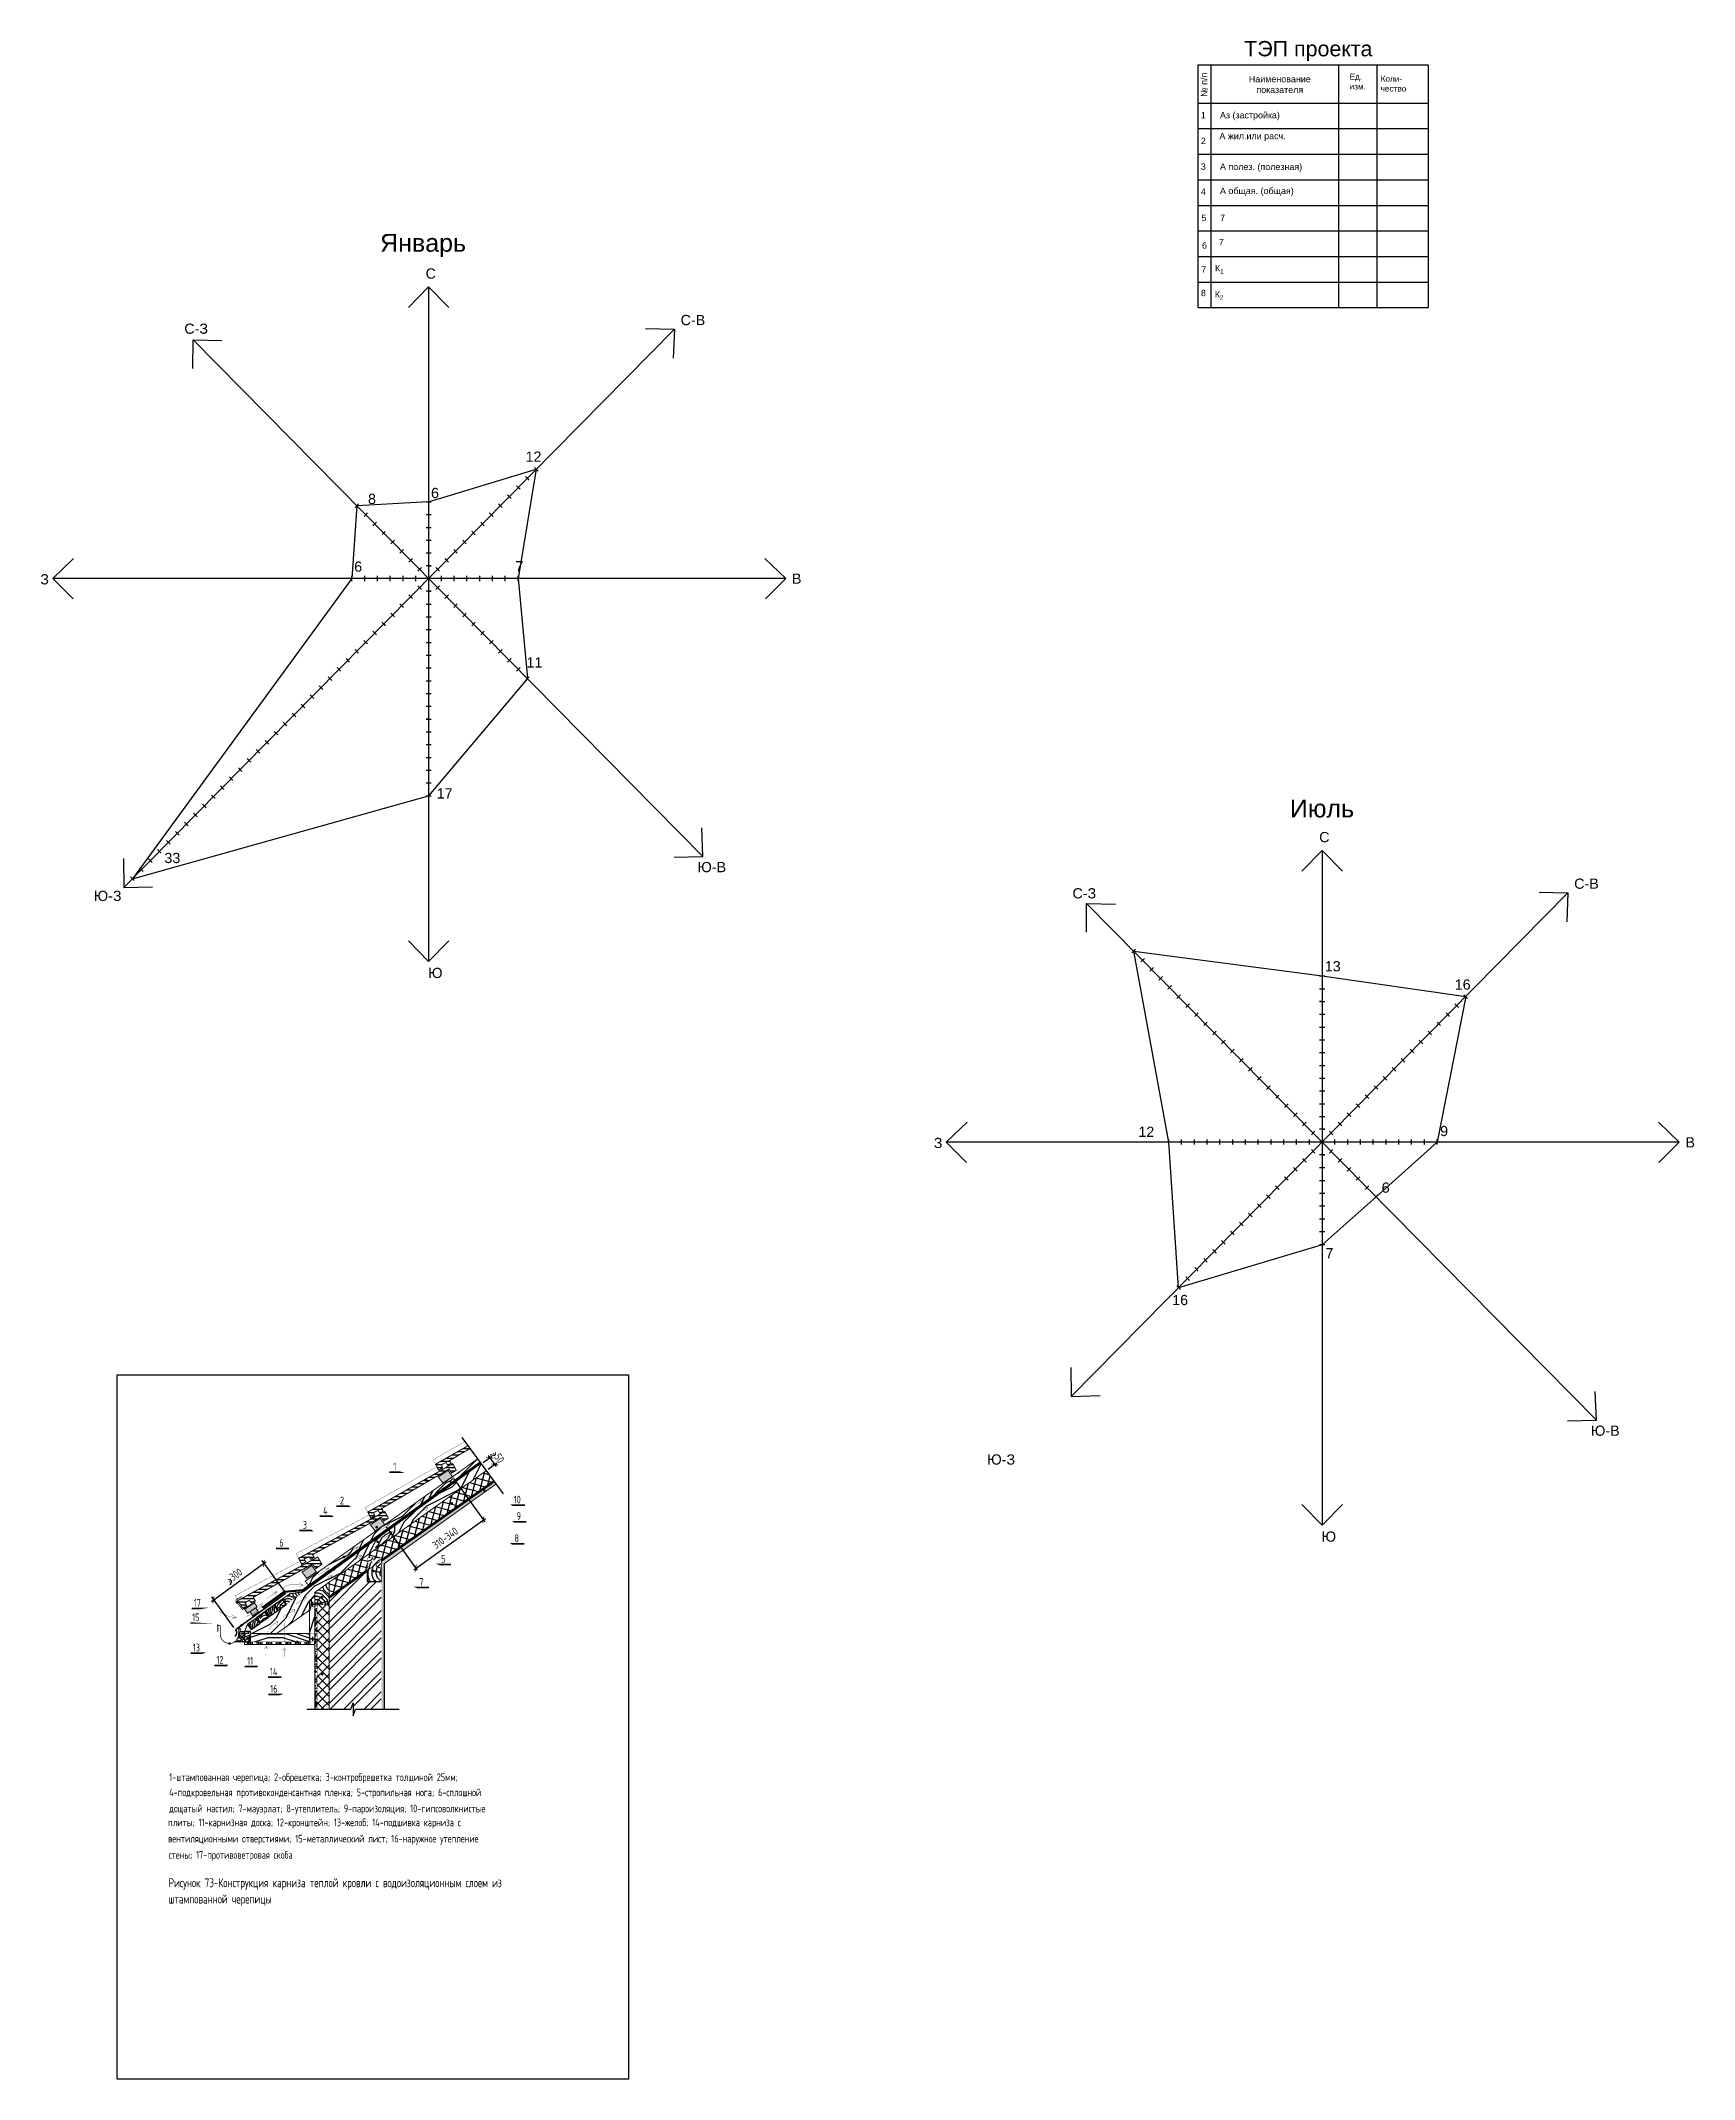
# Model space of a CAD drawing. Header units: millimetres. Extents: x -229914 to 856942, y -268655 to 87212.
# Drawn here: x 157147 to 221843, y -61744 to 18015 of the extents above; entities that cross this region are included whole.
import ezdxf
from ezdxf.enums import TextEntityAlignment as Align

# ---------------------------------------------------------------- set-up
doc = ezdxf.new("R2010")
doc.units = ezdxf.units.MM
doc.linetypes.add('ШТРИХОВАЯ', pattern=[0.75, 0.5, -0.25])
doc.layers.add('$DIZAIN', color=7, linetype='Continuous')
doc.layers.add('$RAZMER', color=7, linetype='Continuous')
doc.styles.get("Standard").update_dxf_attribs({"font": 'arial.ttf'})
doc.styles.add('ПРОМКАД', font='simplex.shx', dxfattribs={"width": 0.7})
pattern_1 = [(315, (-67757.6, -171560.8), (1414.2136, -4e-13), [300, -700]), (315, (-67722.2, -171525.5), (1414.2136, -4e-13), [300, -700]), (315, (-67616.2, -171490.1), (1414.2136, -4e-13), [200, -800]), (315, (-67510.1, -171454.7), (1414.2136, -4e-13), [150, -850]), (315, (-67439.4, -171384), (1414.2136, -4e-13), [100, -900]), (315, (-67545.5, -171136.6), (1414.2136, -4e-13), [50, -250, 50, -650]), (315, (-67404, -171207.3), (1414.2136, -4e-13), [50, -400, 150, -400]), (315, (-67227.3, -171313.3), (1414.2136, -4e-13), [50, -50, 50, -850]), (315, (-67227.3, -171242.6), (1414.2136, -4e-13), [50, -950]), (315, (-67191.9, -171136.6), (1414.2136, -4e-13), [150, -850]), (315, (-67121.2, -171065.8), (1414.2136, -4e-13), [200, -800]), (315, (-67085.8, -170959.8), (1414.2136, -4e-13), [250, -300, 50, -400]), (45, (-67792.9, -171101.2), (5e-13, 1414.2136), [50, -100, 250, -600]), (45, (-67686.9, -171065.8), (5e-13, 1414.2136), [50, -50, 150, -750]), (45, (-67368.7, -170818.4), (5e-13, 1414.2136), [100, -900]), (45, (-67616.2, -171136.6), (5e-13, 1414.2136), [200, -300, 50, -450]), (45, (-67191.9, -170783), (5e-13, 1414.2136), [50, -950]), (45, (-67510.1, -171171.9), (5e-13, 1414.2136), [150, -850]), (45, (-67404, -171207.3), (5e-13, 1414.2136), [100, -900]), (45, (-67333.3, -171278), (5e-13, 1414.2136), [50, -150, 150, -650]), (45, (-67262.6, -171278), (5e-13, 1414.2136), [50, -950]), (45, (-67368.7, -171454.7), (5e-13, 1414.2136), [140, -860]), (45, (-67474.7, -171631.5), (5e-13, 1414.2136), [100, -900]), (45, (-67121.2, -171419.4), (5e-13, 1414.2136), [50, -950]), (45, (-67085.8, -171525.5), (5e-13, 1414.2136), [150, -850]), (45, (-67015.1, -171596.2), (5e-13, 1414.2136), [150, -850]), (0, (-67404, -171772.95), (707.1068, 707.1068), [70.71, -70.71, 70.71, -1202.0836]), (0, (-67368.7, -171454.75), (707.1068, 707.1068), [141.42, -1272.7936]), (0, (-67298, -170818.35), (707.1068, 707.1068), [141.42, -1272.7936]), (0, (-67333.3, -171136.55), (707.1068, 707.1068), [141.42, -1272.7936]), (0, (-67439.4, -171313.3), (707.1068, 707.1068), [141.42, -1272.7936]), (0, (-67368.7, -171666.9), (707.1068, 707.1068), [141.42, -1272.7936]), (0, (-67404, -171560.8), (707.1068, 707.1068), [212.132, -1202.0816]), (0, (-67298, -171030.5), (707.1068, 707.1068), [70.71, -1343.5036]), (0, (-67262.6, -170924.4), (707.1068, 707.1068), [70.71, -1343.5036]), (0, (-66979.8, -171207.26), (707.1068, 707.1068), [70.71, -1343.5036]), (0, (-67616.2, -171278), (707.1068, 707.1068), [70.71, -1343.5036]), (0, (-66979.8, -171419.4), (707.1068, 707.1068), [70.71, -1343.5036]), (0, (-67298, -171242.6), (707.1068, 707.1068), [70.71, -1343.5036]), (0, (-67156.55, -171242.6), (707.1068, 707.1068), [70.71, -1343.5036]), (90, (-67333.3, -171348.7), (-707.1068, 707.1068), [70.71, -70.71, 212.132, -1060.6616]), (90, (-67227.26, -171454.75), (-707.1068, 707.1068), [70.71, -1343.5036]), (90, (-67474.75, -171702.24), (-707.1068, 707.1068), [70.71, -1343.5036]), (90, (-67439.4, -171384.04), (-707.1068, 707.1068), [70.71, -1343.5036]), (90, (-67191.9, -171348.7), (-707.1068, 707.1068), [70.71, -1343.5036]), (90, (-67545.46, -171348.7), (-707.1068, 707.1068), [70.71, -1343.5036]), (90, (-67262.6, -171631.5), (-707.1068, 707.1068), [70.71, -1343.5036]), (90, (-67969.7, -171348.7), (-707.1068, 707.1068), [70.71, -1343.5036]), (90, (-67899, -171348.7), (-707.1068, 707.1068), [141.42, -1272.7936]), (90, (-67828.3, -171348.7), (-707.1068, 707.1068), [141.42, -1272.7936]), (90, (-67757.6, -171419.4), (-707.1068, 707.1068), [141.42, -1272.7936]), (90, (-67651.5, -171384.04), (-707.1068, 707.1068), [141.42, -1272.7936]), (90, (-67085.84, -171384.04), (-707.1068, 707.1068), [141.42, -1272.7936]), (90, (-67298, -171879), (-707.1068, 707.1068), [141.42, -1272.7936]), (90, (-66696.9, -171348.7), (-707.1068, 707.1068), [141.42, -1272.7936]), (90, (-66767.64, -171419.4), (-707.1068, 707.1068), [141.42, -1272.7936]), (90, (-66873.7, -171384.04), (-707.1068, 707.1068), [141.42, -1272.7936]), (90, (-67368.7, -170889.06), (-707.1068, 707.1068), [212.132, -1202.0816]), (90, (-66979.8, -171419.4), (-707.1068, 707.1068), [212.132, -1202.0816]), (341.56505, (-67156.55, -170818.35), (707.1068, -707.1068), [111.8, -2124.268]), (341.56505, (-67510.1, -171171.9), (707.1068, -707.1068), [111.8, -2124.268]), (341.56505, (-67227.26, -171030.5), (707.1068, -707.1068), [111.8, -2124.268]), (341.56505, (-67510.1, -171737.6), (707.1068, -707.1068), [111.8, -2124.268]), (341.56505, (-67474.75, -171631.52), (707.1068, -707.1068), [111.8, -2124.268]), (341.56505, (-67545.46, -171277.97), (707.1068, -707.1068), [111.8, -2124.268]), (341.56505, (-67191.9, -170924.4), (707.1068, -707.1068), [111.8, -2124.268]), (341.56505, (-67191.9, -171348.7), (707.1068, -707.1068), [223.6, -2012.468]), (18.43495, (-67085.84, -171242.6), (707.1068, 707.1068), [111.8, -2124.268]), (18.43495, (-67191.9, -171560.8), (707.1068, 707.1068), [111.8, -2124.268]), (18.43495, (-67404.03, -171065.84), (707.1068, 707.1068), [111.8, -2124.268]), (18.43495, (-67510.1, -170889.06), (707.1068, 707.1068), [111.8, -2124.268]), (18.43495, (-67227.26, -171454.75), (707.1068, 707.1068), [111.8, -2124.268]), (18.43495, (-67297.97, -171384.04), (707.1068, 707.1068), [111.8, -2124.268]), (18.43495, (-67474.75, -170995.13), (707.1068, 707.1068), [223.6, -2012.468]), (18.43495, (-67191.9, -171772.95), (707.1068, 707.1068), [223.6, -2012.468]), (18.43495, (-67227.26, -171666.9), (707.1068, 707.1068), [223.6, -2012.468]), (71.56505, (-67899, -171207.26), (707.1068, 707.1068), [111.8, -2124.268]), (71.56505, (-67510.1, -170818.35), (707.1068, 707.1068), [111.8, -2124.268]), (71.56505, (-67863.65, -171454.75), (707.1068, 707.1068), [111.8, -2124.268]), (71.56505, (-67297.97, -170747.64), (707.1068, 707.1068), [111.8, -2124.268]), (71.56505, (-67651.5, -171242.6), (707.1068, 707.1068), [111.8, -2124.268]), (71.56505, (-67439.4, -171313.33), (707.1068, 707.1068), [111.8, -2124.268]), (71.56505, (-67227.26, -171242.6), (707.1068, 707.1068), [111.8, -2124.268]), (71.56505, (-67828.3, -171207.26), (707.1071, 707.1067), [111.8, -2124.268]), (71.56505, (-67545.46, -171277.97), (707.1068, 707.1068), [111.8, -2124.268]), (71.56505, (-67404.03, -171560.8), (707.1068, 707.1068), [111.8, -2124.268]), (71.56505, (-67262.6, -171560.8), (707.1068, 707.1068), [111.8, -2124.268]), (71.56505, (-66909.06, -171490.1), (707.1068, 707.1068), [111.8, -2124.268]), (71.56505, (-67227.26, -170747.64), (707.1068, 707.1068), [111.8, -2124.268]), (71.56505, (-67368.7, -170676.93), (707.1068, 707.1068), [223.6, -2012.468]), (71.56505, (-67757.6, -171277.97), (707.1068, 707.1068), [223.6, -2012.468]), (108.43495, (-67969.7, -171277.97), (-707.1068, 707.1068), [111.8, -2124.268]), (108.43495, (-67404.03, -171914.37), (-707.1068, 707.1068), [111.8, -2124.268]), (108.43495, (-67085.84, -171525.46), (-707.1068, 707.1068), [111.8, -2124.268]), (108.43495, (-67616.17, -171490.1), (-707.1068, 707.1068), [111.8, -2124.268]), (108.43495, (-67722.23, -171525.46), (-707.1068, 707.1068), [111.8, -2124.268]), (108.43495, (-67510.1, -171454.75), (-707.1068, 707.1068), [111.8, -2124.268]), (108.43495, (-66873.7, -171242.6), (-707.1068, 707.1068), [111.8, -2124.268]), (108.43495, (-66767.64, -171277.97), (-707.1068, 707.1068), [223.6, -2012.468])]
pattern_2 = [(0, (-67645.08, -171073.33), (220, 380), [20, -335, 15, -145, 30, -355]), (5, (-67870.08, -170893.33), (196.87716, 388.63786), [40, -335, 30, -145, 60, -355]), (10, (-67740.08, -170868.33), (134.4602, 475.5738), [35, -85, 45, -265, 25, -330]), (15, (-67830.08, -170823.33), (112.5116, 449.43424), [70, -85, 75, -265, 55, -330]), (20, (-67790.08, -171028.33), (222.4516, 368.29376), [40, -275, 35, -205, 25, -160]), (25, (-67720.08, -171098.33), (249.30785, 364.5142), [55, -275, 70, -205, 60, -160]), (30, (-67645.08, -171058.33), (-36.61543, 423.4198), [25, -165, 20, -245, 15, -325]), (35, (-67870.08, -171238.33), (37.20597, 496.0501), [55, -165, 40, -245, 30, -325]), (40, (-67785.08, -170948.33), (56.3932, 360.61726), [20, -220, 15, -140, 40, -255]), (45, (-67785.08, -171128.33), (-102.5305, 491.4392), [40, -220, 30, -140, 75, -255]), (50, (-67710.08, -171128.33), (-133.74644, 392.88916), [10, -185, 25, -305, 30, -155]), (60, (-67695.08, -171093.33), (-165.7884, 372.8461), [25, -205, 10, -240, 20, -185]), (65, (-67875.08, -171093.33), (-121.5819, 520.1133), [55, -205, 20, -240, 40, -185]), (70, (-67750.08, -171153.33), (-183.15378, 359.3114), [15, -95, 30, -160, 20, -220]), (75, (-67930.08, -171198.33), (-387.6395, 388.56865), [30, -95, 60, -160, 40, -220]), (80, (-67725.08, -170858.33), (-347.6089, 274.5324), [35, -220, 15, -260, 30, -245]), (85, (-67680.08, -171218.33), (-415.042, 247.11363), [70, -220, 30, -260, 60, -245]), (90, (-67695.08, -171073.33), (-440, 185), [30, -155, 20, -305, 10, -310]), (95, (-67875.08, -170893.33), (-470.1375, 325.26254), [60, -155, 20, -305, 20, -310]), (100, (-67775.08, -170918.33), (-413.28576, 241.9088), [35, -195, 30, -160, 35, -365]), (105, (-67685.08, -170828.33), (-432.79683, 204.96805), [70, -195, 60, -160, 70, -365]), (110, (-67810.08, -171203.33), (-400.7339, 136.1519), [40, -130, 20, -265, 30, -290]), (115, (-67540.08, -171203.33), (-411.0754, 100.70754), [75, -130, 40, -265, 60, -290]), (120, (-67945.08, -171143.33), (-477.7499, 47.4871), [25, -335, 30, -155, 35, -205]), (125, (-67900.08, -171098.33), (-542.7435, 16.71866), [55, -335, 60, -155, 70, -205]), (130, (-67835.08, -171253.33), (-465.1796, 118.7768), [15, -110, 20, -215, 40, -280]), (135, (-67790.08, -171208.33), (-537.40115, 77.78175), [30, -110, 40, -215, 75, -280]), (140, (-67985.08, -170853.33), (-367.66142, -57.00948), [30, -180, 35, -155, 20, -210]), (145, (-67785.08, -171168.33), (-387.1046, -125.6982), [60, -180, 70, -155, 40, -210]), (150, (-67570.08, -171283.33), (-341.37495, -201.27876), [20, -140, 40, -310, 35, -285]), (155, (-67615.08, -171008.33), (-444.88487, -173.21216), [40, -140, 75, -310, 70, -285]), (160, (-67900.08, -171003.33), (-396.5018, -270.7145), [30, -210, 25, -190, 20, -305]), (165, (-67945.08, -171183.33), (-426.5122, -336.06154), [60, -210, 55, -190, 40, -305]), (170, (-67870.08, -171123.33), (-359.40675, -281.87194), [45, -165, 30, -225, 40, -220]), (175, (-67645.08, -170898.33), (-341.31635, -401.7812), [55, -165, 60, -225, 65, -220])]

msp = doc.modelspace()

# ---------------------------------------------------------------- texts
at = {"layer": '$DIZAIN', "style": 'ПРОМКАД', "width": 0.7}
for s, p in [('1-штампованная черепица; 2-обрешетка; 3-контробрешетка толщиной 25мм;', (162174.29832, -50074.59919)), ('дощатый настил; 7-мауэрлат; 8-утеплитель; 9-пароизоляция; 10-гипсоволкнистые', (162174.29832, -51299.66711)), ('4-подкровельная противоконденсантная пленка; 5-стропильная нога; 6-сплошной', (162174.29832, -50669.59919)), ('плиты; 11-карнизная доска; 12-кронштейн; 13-желоб; 14-подшивка карниза с', (162129.35594, -51844.23047)), ('вентиляционными отверстиями; 15-металлический лист; 16-наружное утепление', (162129.35594, -52480.77451)), ('стены; 17-противоветровая скоба', (162152.13807, -53117.31854))]:
    msp.add_text(s, height=300, dxfattribs=at).set_placement(p)
at = {"layer": '$RAZMER', "linetype": 'Continuous', "style": 'ПРОМКАД', "width": 0.7}
for s, rotation, p in [('>50', 306.3549959089, (174924.608, -37471.94904)), ('310-340', 35.5434906374, (173060.63272, -40689.72344)), ('>300', 35.875762779, (164808.53176, -42160.96842))]:
    msp.add_text(s, height=300, rotation=rotation, dxfattribs=at).set_placement(p, align=Align.CENTER)
at = {"layer": '$RAZMER', "linetype": 'ByBlock', "style": 'ПРОМКАД', "width": 0.7}
for s, p in [('1', (171000.54516, -37919.47131)), ('2', (168933.91449, -39248.12646)), ('10', (175791.85021, -39214.02185)), ('4', (168281.29394, -39646.72301)), ('9', (175851.84907, -39861.6386)), ('6', (166565.1446, -40902.90606)), ('3', (167483.64705, -40202.34244)), ('8', (175767.85125, -40725.12785)), ('5', (172895.37923, -41532.27235)), ('7', (172036.76052, -42435.96688)), ('17', (163269.68643, -43250.58101)), ('15', (163212.67142, -43820.40525)), ('13', (163235.47777, -45005.63919)), ('12', (164159.11784, -45484.29135)), ('11', (165339.16457, -45526.26403)), ('14', (166262.7025, -45945.96441)), ('16', (166269.80967, -46620.71714))]:
    msp.add_text(s, height=300, dxfattribs=at).set_placement(p, align=Align.CENTER)
at = {"style": 'ПРОМКАД', "width": 0.7}
for s, p in [('Рисунок 73-Конструкция карниза теплой кровли с водоизоляционным слоем из', (162152.13807, -54232.00303)), ('штампованной черепицы', (162152.13807, -54868.54707))]:
    msp.add_text(s, height=350, dxfattribs=at).set_placement(p)
at = {"lineweight": 25}
for s, width, gutter_width, insert, char_height, attachment_point in [('ТЭП проекта', 5300.9394808, 12.5, (204234.13888, 18006.54388), 600, 1), ('\\pxqc;Наименование показателя', 3965.8234745, 1250, (207611.04936, 16640.8944), 250, 3), ('\\pxql;Ед.\\Pизм.', 542.4934643, 1250, (208900.9662, 16723.68669), 230, 3), ('\\pxql,tD,3;Коли-\\Pчество', 861.4785405, 1250, (210433.85753, 16643.81508), 230, 3), ('\\pxa0.66667,sm1.07917;1', 110.1427955, 1250, (202730.63692, 15229.27788), 250, 3), ('Аз (застройка)', 3371.4609317, 1250, (203286.28482, 15230.05414), 250, 1), ('А жил.или расч.', 4232.3444936, 1250, (203265.15564, 14413.25909), 250, 1), ('\\pxa0.66667,sm1.07917;2', 110.1427955, 1250, (202730.63692, 14221.03245), 250, 3), ('\\pxa0.66667,sm1.07917;3', 110.1427955, 1250, (202730.63692, 13217.55746), 250, 3), ('А полез. (полезная)', 3371.4609317, 1250, (203286.28482, 13210.12131), 250, 1), ('\\pxa0.66667,sm1.07917;4', 110.1427955, 1250, (202730.63692, 12235.67166), 250, 3), ('А общая. (общая)', 3650.2703697, 1250, (203286.28482, 12267.0202), 250, 1), ('\\pxa0.66667,sm1.07917;5', 110.1427955, 1250, (202756.09525, 11208.86456), 250, 3), ('\\pxa0.66667,sm1.07917;7', 110.1427955, 1250, (203486.77873, 11217.33791), 250, 3), ('Январь', 2629.1829079, 12.5, (170424.50271, 10459.61341), 700, 1), ('\\pxa0.66667,sm1.07917;6', 110.1427955, 1250, (202776.8186, 10134.03856), 250, 3), ('\\pxa0.66667,sm1.07917;7', 110.1427955, 1250, (203435.73779, 10261.06402), 250, 3), ('\\pxa0.66667,sm1.07917;7', 110.1427955, 1250, (202749.55827, 9194.91145), 250, 3), ('\\A1;\\pxa0.66667,sm1.07917;К{\\H0.7x;\\S^ 1;}', 110.1427955, 1250, (203429.35768, 9241.03936), 250, 3), ('\\pxa0.66667,sm1.07917;8', 110.1427955, 1250, (202735.1732, 8273.28688), 250, 3), ('\\A1;\\pxa0.66667,sm1.07917;К{\\H0.7x;\\S^ 2;}', 110.1427955, 1250, (203422.90656, 8218.89474), 250, 3), ('Июль', 2856.9625316, 12.5, (206019.03143, -11673.21401), 700, 1)]:
    msp.add_mtext_dynamic_manual_height_columns(s, width=width, gutter_width=gutter_width, heights=[0], dxfattribs=dict(at, insert=insert, char_height=char_height, attachment_point=attachment_point))
at = {"lineweight": 25, "insert": (202535.9494, 16764.08999), "char_height": 250, "attachment_point": 3, "rotation": 90}
msp.add_mtext_dynamic_manual_height_columns('№ п/п', width=932.8863684, gutter_width=1250, heights=[0], dxfattribs=at)
at = {"linetype": 'ByBlock', "char_height": 400, "attachment_point": 1}
for s, width, heights, insert in [('С', 250, [255.28649], (172205.67045, 9109.37318)), ('С-В', 250, [255.28649], (182183.54998, 7288.3984)), ('12', 250, [255.28649], (176116.47951, 1943.71873)), ('8', 250, [255.28649], (169950.77411, 290.47157)), ('6', 250, [255.28649], (172415.74724, 521.66109)), ('6', 250, [255.28649], (169411.12182, -2358.56222)), ('7', 250, [255.28649], (175718.19888, -2345.84076)), ('В', 250, [255.28649], (186537.59049, -2830.63701)), ('11', 250, [255.28649], (176153.45311, -6107.70691)), ('17', 250, [255.28649], (172636.89586, -11233.51815)), ('С', 250, [255.28649], (207167.64152, -12943.72097)), ('33', 250, [255.28649], (161985.74288, -13759.71282)), ('Ю-В', 250, [255.28649], (182839.97575, -14115.3601)), ('С-В', 250, [255.28649], (217145.52104, -14764.69575)), ('Ю-З', 250, [255.28649], (159219.40469, -15241.48773)), ('Ю', 250, [255.28649], (172302.15514, -18257.78691)), ('13', 105.1122006, [0], (207388.14343, -17995.1537)), ('16', 523.5471446, [0], (212473.47274, -18710.14457)), ('12', 250, [255.28649], (200092.01342, -24473.10257)), ('9', 250, [255.28649], (211899.86239, -24441.75246)), ('В', 250, [255.28649], (221499.56155, -24883.73116)), ('6', 250, [255.28649], (209612.91879, -26657.47118)), ('7', 250, [255.28649], (207413.44322, -29226.54526)), ('16', 250, [255.28649], (201418.26194, -31054.80755)), ('Ю-В', 250, [255.28649], (217801.94681, -36168.45425)), ('Ю-З', 250, [255.28649], (194181.37576, -37294.58188)), ('Ю', 250, [255.28649], (207264.12621, -40310.88106))]:
    msp.add_mtext_dynamic_manual_height_columns(s, width=width, gutter_width=12.5, heights=heights, dxfattribs=dict(at, insert=insert))
at = {"linetype": 'ByBlock', "lineweight": 25, "char_height": 400, "attachment_point": 1}
for s, insert in [('С-З', (162764.86016, 6949.73919)), ('З', (157128.97211, -2856.54215)), ('С-З', (197514.9299, -15141.67501)), ('З', (192090.94318, -24909.6363))]:
    msp.add_mtext_dynamic_manual_height_columns(s, width=105.1122006, gutter_width=12.5, heights=[0], dxfattribs=dict(at, insert=insert))

# ---------------------------------------------------------------- hatches: boundary and pattern name
at = {"linetype": 'Continuous'}
h = msp.add_hatch(dxfattribs=at)
h.set_pattern_fill('ANSI31', color=256, scale=1000, angle=315, style=0)
h.set_pattern_definition([(0, (-68005.08, -171313.33), (3e-14, 125), [])])
h.paths.add_polyline_path([(164852.84856, -43018.94056), (165056.11486, -43312.9361), (165213.50228, -43224.02826), (165140.5966, -43103.52499), (165309.86351, -43002.0242), (165377.56701, -43103.52499), (165535.1204, -43015.4377), (165462.20047, -42883.60704), (167779.19243, -41582.45606), (167911.68763, -41765.10404), (168149.26483, -41596.15459), (167984.24156, -41310.34346)])
h.paths.add_polyline_path([(167783.7609, -41217.1597), (170463.80482, -39750.39598), (170569.28098, -39906.56014), (170747.93266, -39787.52711), (170607.8379, -39534.08092), (167239.47448, -41361.09517), (167358.00129, -41597.88757), (167512.35586, -41504.11754), (167457.87778, -41386.14889), (167645.71181, -41293.4271), (167710.66, -41399.80807), (167843.1552, -41322.18242)])
h.paths.add_polyline_path([(170487.65832, -39411.16953), (173118.11316, -37875.74682), (173223.58932, -38031.91098), (173402.241, -37912.87794), (173262.14624, -37659.43175), (169943.37191, -39555.105), (170061.89871, -39791.89741), (170216.25328, -39698.12737), (170161.7752, -39580.15872), (170349.60923, -39487.43693), (170414.55742, -39593.8179), (170547.05262, -39516.19225)])
h.paths.add_polyline_path([(172597.68025, -37680.45584), (172716.20705, -37917.24824), (172870.56162, -37823.4782), (172816.08354, -37705.50955), (173003.91757, -37612.78777), (173068.86576, -37719.16874), (173201.36096, -37641.54308), (173141.96666, -37536.52037), (173937.90557, -37071.92289), (173856.55013, -36961.3934)])
h = msp.add_hatch(dxfattribs=at)
h.set_pattern_fill('WOODFACE', color=256, scale=2000, style=0)
h.set_pattern_definition([(0, (-67605, -171213.3), (2000, 2000), [100, -1900]), (90, (-66805, -170513.3), (-2000, 2000), [200, -1800]), (45, (-67205.1, -170713.3), (2e-13, 2000), [141.4, -424.2, 141.4, -282.8, 990, -848.627]), (45, (-67705.1, -171313.3), (2e-13, 2000), [141.42, -282.84, 141.42, -2262.747]), (45, (-67005.1, -171113.3), (2e-13, 2000), [141.42, -2687.007]), (45, (-66805.1, -171213.3), (2e-13, 2000), [141.42, -2687.007]), (45, (-67105.1, -171013.3), (2e-13, 2000), [141.42, -2687.007]), (45, (-67205.1, -170913.3), (2e-13, 2000), [282.84, -2545.587]), (45, (-66705.1, -169413.3), (2e-13, 2000), [282.84, -2545.587]), (45, (-67405.1, -170813.3), (2e-13, 2000), [565.68, -2262.747]), (45, (-67505.1, -170713.3), (2e-13, 2000), [565.68, -2262.747]), (45, (-66205.1, -170113.3), (2e-13, 2000), [565.68, -2262.747]), (45, (-67605.1, -170513.3), (2e-13, 2000), [424.264, -2404.163]), (45, (-68005.1, -170213.3), (2e-13, 2000), [424.264, -2404.163]), (45, (-67805.1, -170413.3), (2e-13, 2000), [424.264, -2404.163]), (45, (-66505.1, -169813.3), (2e-13, 2000), [707.107, -2121.32]), (45, (-66705.1, -169713.3), (2e-13, 2000), [707.107, -2121.32]), (45, (-66505.1, -170213.3), (2e-13, 2000), [989.95, -1838.478]), (26.56505, (-67405.1, -171013.3), (2000, 8e-07), [223.607, -4248.529]), (26.56505, (-67005.1, -170413.3), (2000, 8e-07), [223.607, -4248.529]), (26.56505, (-67105.1, -170613.3), (2000, 8e-07), [223.607, -4248.529]), (26.56505, (-67505.1, -171213.3), (2000, 8e-07), [447.214, -4024.922]), (26.56505, (-67105.1, -170313.3), (2000, 8e-07), [670.82, -3801.316]), (26.56505, (-67305.1, -170213.3), (2000, 8e-07), [894.427, -3577.709]), (26.56505, (-67505.1, -170113.3), (2000, 8e-07), [894.427, -3577.709]), (26.56505, (-67805.1, -169513.3), (2000, 8e-07), [894.427, -3577.709]), (26.56505, (-67805.1, -169713.3), (2000, 8e-07), [1118.034, -3354.102]), (26.56505, (-67705.1, -169913.3), (2000, 8e-07), [1118.034, -3354.102]), (63.43495, (-67005.1, -170713.3), (1e-07, 2000), [223.607, -4248.529]), (63.43495, (-67305.1, -170913.3), (1e-07, 2000), [223.607, -4248.529]), (63.43495, (-67605.1, -171213.3), (1e-07, 2000), [447.214, -4024.922]), (63.43495, (-67005.1, -170913.3), (1e-07, 2000), [447.214, -4024.922]), (63.43495, (-67805.1, -171313.3), (1e-07, 2000), [670.82, -3801.316]), (63.43495, (-68005.1, -171313.3), (1e-07, 2000), [894.427, -3577.709]), (63.43495, (-66205.1, -171213.3), (1e-07, 2000), [894.427, -3577.709]), (63.43495, (-66905.1, -171013.3), (1e-07, 2000), [894.427, -3577.709]), (63.43495, (-66505.1, -171213.3), (1e-07, 2000), [1118.034, -3354.102]), (63.43495, (-66705.1, -171113.3), (1e-07, 2000), [1118.034, -3354.102])])
h.paths.add_polyline_path([(174365.57118, -37652.94935), (174235.49331, -37476.22556), (167493.37485, -42257.68593), (167681.79591, -42483.66451)])
h = msp.add_hatch(dxfattribs=at)
h.set_pattern_fill('LOGEND', color=256, scale=1000, angle=315, style=0)
h.set_pattern_definition(pattern_1)
h.paths.add_polyline_path([(165614.01442, -43259.25944), (165504.8113, -43101.4059), (165123.52625, -43354.54591), (165238.11052, -43510.74923)])
h.paths.add_polyline_path([(165556.11601, -43300.92553), (165330.69032, -43454.82563), (165445.27459, -43611.02895), (165665.31913, -43458.77907)])
h.paths.add_polyline_path([(167752.66068, -41644.78792), (167371.37563, -41897.92793), (167554.05882, -42144.44731), (167929.96271, -41892.95752)])
h.paths.add_polyline_path([(170602.94293, -40044.63672), (170425.6409, -39796.46712), (170044.35585, -40049.60712), (170227.03903, -40296.12651)])
h.paths.add_polyline_path([(173257.25127, -38169.98756), (173079.94924, -37921.81795), (172698.66419, -38174.95796), (172881.34737, -38421.47734)])
h = msp.add_hatch(dxfattribs=at)
h.set_pattern_fill('WOODFACE', color=256, scale=2500, style=0)
h.set_pattern_definition([(0, (-67505, -171188.3), (2500, 2500), [125, -2375]), (90, (-66505, -170313.3), (-2500, 2500), [250, -2250]), (45, (-67005, -170563.3), (3e-13, 2500), [176.75, -530.25, 176.75, -353.5, 1237.5, -1060.784]), (45, (-67630, -171313.3), (3e-13, 2500), [176.775, -353.55, 176.775, -2828.434]), (45, (-66755, -171063.3), (3e-13, 2500), [176.775, -3358.76]), (45, (-66505, -171188.3), (3e-13, 2500), [176.775, -3358.76]), (45, (-66880, -170938.3), (3e-13, 2500), [176.775, -3358.76]), (45, (-67005, -170813.3), (3e-13, 2500), [353.55, -3181.984]), (45, (-66380, -168938.3), (3e-13, 2500), [353.55, -3181.984]), (45, (-67255, -170688.3), (3e-13, 2500), [707.1, -2828.434]), (45, (-67380, -170563.3), (3e-13, 2500), [707.1, -2828.434]), (45, (-65755, -169813.3), (3e-13, 2500), [707.1, -2828.434]), (45, (-67505, -170313.3), (3e-13, 2500), [530.33, -3005.204]), (45, (-68005, -169938.3), (3e-13, 2500), [530.33, -3005.204]), (45, (-67755, -170188.3), (3e-13, 2500), [530.33, -3005.204]), (45, (-66130, -169438.3), (3e-13, 2500), [883.883, -2651.65]), (45, (-66380, -169313.3), (3e-13, 2500), [883.883, -2651.65]), (45, (-66130, -169938.3), (3e-13, 2500), [1237.437, -2298.097]), (26.56505, (-67255.1, -170938.3), (2500, 1e-06), [279.508, -5310.661]), (26.56505, (-66755.1, -170188.3), (2500, 1e-06), [279.508, -5310.661]), (26.56505, (-66880.1, -170438.3), (2500, 1e-06), [279.508, -5310.661]), (26.56505, (-67380.1, -171188.3), (2500, 1e-06), [559.017, -5031.153]), (26.56505, (-66880.1, -170063.3), (2500, 1e-06), [838.525, -4751.644]), (26.56505, (-67130.1, -169938.3), (2500, 1e-06), [1118.034, -4472.136]), (26.56505, (-67380.1, -169813.3), (2500, 1e-06), [1118.034, -4472.136]), (26.56505, (-67755.1, -169063.3), (2500, 1e-06), [1118.034, -4472.136]), (26.56505, (-67755.1, -169313.3), (2500, 1e-06), [1397.543, -4192.627]), (26.56505, (-67630.1, -169563.3), (2500, 1e-06), [1397.543, -4192.627]), (63.43495, (-66755.1, -170563.3), (1e-07, 2500), [279.508, -5310.661]), (63.43495, (-67130.1, -170813.3), (1e-07, 2500), [279.508, -5310.661]), (63.43495, (-67505.1, -171188.3), (1e-07, 2500), [559.017, -5031.153]), (63.43495, (-66755.1, -170813.3), (1e-07, 2500), [559.017, -5031.153]), (63.43495, (-67755.1, -171313.3), (1e-07, 2500), [838.525, -4751.644]), (63.43495, (-68005.1, -171313.3), (1e-07, 2500), [1118.034, -4472.136]), (63.43495, (-65755.1, -171188.3), (1e-07, 2500), [1118.034, -4472.136]), (63.43495, (-66630.1, -170938.3), (1e-07, 2500), [1118.034, -4472.136]), (63.43495, (-66130.1, -171188.3), (1e-07, 2500), [1397.542, -4192.627]), (63.43495, (-66380.1, -171063.3), (1e-07, 2500), [1397.542, -4192.627])])
h.paths.add_polyline_path([(174572.51084, -37934.09755), (174365.57118, -37652.94935), (167423.07962, -42670.65235), (166763.12285, -43148.511), (166766.98969, -43154.07966), (166449.08356, -43375.89921), (166417.45739, -43398.79895), (166420.41436, -43403.0573), (166177.31203, -43572.68237), (166059.32581, -43658.11332), (166060.02046, -43659.11369), (166002.91125, -43698.96173), (165709.38694, -43911.49555), (165713.44514, -43917.33979), (165379.80682, -44150.1365), (165351.83987, -44170.3867), (165351.83987, -44302.29792), (166380.58938, -44302.29792), (167659.11537, -43394.87677), (167659.11537, -43044.16208), (167875.47842, -42827.91931), (167875.47842, -42690.31007)])
h = msp.add_hatch(dxfattribs=at)
h.set_pattern_fill('ANSI37', color=256, scale=2000, angle=30, style=0)
h.set_pattern_definition([(75, (-68005.08, -171313.33), (-241.48146, 64.70476), []), (165, (-68005.08, -171313.33), (-64.70476, -241.48146), [])])
h.paths.add_polyline_path([(174865.54161, -38332.20913), (174572.51084, -37934.09755), (168426.22852, -42299.16899), (168426.22852, -42886.8951), (169930.77841, -41828.40323), (169930.77841, -41809.39055), (169930.77841, -41344.17881), (170472.42682, -41344.17881), (170472.42682, -41422.88517)])
h = msp.add_hatch(dxfattribs=at)
h.set_pattern_fill('TEXTURED', color=256, scale=500, style=0)
h.set_pattern_definition(pattern_2)
h.paths.add_polyline_path([(174957.63394, -38457.32577), (174877.40006, -38348.32002), (170472.42682, -41447.33881), (170472.42682, -42274.60229), (170472.42682, -47268.6666), (170589.87941, -47268.6666), (170589.87941, -41569.7835)])
h = msp.add_hatch(dxfattribs=at)
h.set_pattern_fill('LOGEND', color=256, scale=1500, angle=315, style=0)
h.set_pattern_definition([(315, (-67633.8, -171684.6), (2121.32, -5e-13), [450, -1050]), (315, (-67580.8, -171631.5), (2121.32, -5e-13), [450, -1050]), (315, (-67421.7, -171578.5), (2121.32, -5e-13), [300, -1200]), (315, (-67262.6, -171525.5), (2121.32, -5e-13), [225, -1275]), (315, (-67156.5, -171419.4), (2121.32, -5e-13), [150, -1350]), (315, (-67315.6, -171048.2), (2121.32, -5e-13), [75, -375, 75, -975]), (315, (-67103.5, -171154.2), (2121.32, -5e-13), [75, -600, 225, -600]), (315, (-66838.3, -171313.3), (2121.32, -5e-13), [75, -75, 75, -1275]), (315, (-66838.3, -171207.3), (2121.32, -5e-13), [75, -1425]), (315, (-66785.3, -171048.2), (2121.32, -5e-13), [225, -1275]), (315, (-66679.2, -170942.1), (2121.32, -5e-13), [300, -1200]), (315, (-66626.2, -170783), (2121.32, -5e-13), [375, -450, 75, -600]), (45, (-67686.9, -170995.1), (5e-13, 2121.32), [75, -150, 375, -900]), (45, (-67527.8, -170942.1), (5e-13, 2121.32), [75, -75, 225, -1125]), (45, (-67050.5, -170570.9), (5e-13, 2121.32), [150, -1350]), (45, (-67421.7, -171048.2), (5e-13, 2121.32), [300, -450, 75, -675]), (45, (-66785.3, -170517.8), (5e-13, 2121.32), [75, -1425]), (45, (-67262.6, -171101.2), (5e-13, 2121.32), [225, -1275]), (45, (-67103.5, -171154.2), (5e-13, 2121.32), [150, -1350]), (45, (-66997.4, -171260.3), (5e-13, 2121.32), [75, -225, 225, -975]), (45, (-66891.4, -171260.3), (5e-13, 2121.32), [75, -1425]), (45, (-67050.5, -171525.5), (5e-13, 2121.32), [210, -1290]), (45, (-67209.6, -171790.6), (5e-13, 2121.32), [150, -1350]), (45, (-66679.2, -171472.4), (5e-13, 2121.32), [75, -1425]), (45, (-66626.2, -171631.5), (5e-13, 2121.32), [225, -1275]), (45, (-66520.2, -171737.6), (5e-13, 2121.32), [225, -1275]), (0, (-67103.5, -172002.8), (1060.66, 1060.66), [106.065, -106.065, 106.065, -1803.1253]), (0, (-67050.5, -171525.5), (1060.66, 1060.66), [212.13, -1909.19]), (0, (-66944.4, -170570.9), (1060.66, 1060.66), [212.13, -1909.19]), (0, (-66997.4, -171048.2), (1060.66, 1060.66), [212.13, -1909.19]), (0, (-67156.5, -171313.3), (1060.66, 1060.66), [212.13, -1909.19]), (0, (-67050.5, -171843.7), (1060.66, 1060.66), [212.13, -1909.19]), (0, (-67103.5, -171684.6), (1060.66, 1060.66), [318.198, -1803.122]), (0, (-66944.4, -170889.1), (1060.66, 1060.66), [106.065, -2015.255]), (0, (-66891.4, -170730), (1060.66, 1060.66), [106.065, -2015.255]), (0, (-66467.1, -171154.2), (1060.66, 1060.66), [106.065, -2015.255]), (0, (-67421.7, -171260.3), (1060.66, 1060.66), [106.065, -2015.255]), (0, (-66467.1, -171472.4), (1060.66, 1060.66), [106.065, -2015.255]), (0, (-66944.4, -171207.3), (1060.66, 1060.66), [106.065, -2015.255]), (0, (-66732.3, -171207.3), (1060.66, 1060.66), [106.065, -2015.255]), (90, (-66997.4, -171366.4), (-1060.66, 1060.66), [106.065, -106.065, 318.198, -1590.9923]), (90, (-66838.3, -171525.5), (-1060.66, 1060.66), [106.065, -2015.255]), (90, (-67209.6, -171896.7), (-1060.66, 1060.66), [106.065, -2015.255]), (90, (-67156.5, -171419.4), (-1060.66, 1060.66), [106.065, -2015.255]), (90, (-66785.3, -171366.4), (-1060.66, 1060.66), [106.065, -2015.255]), (90, (-67315.6, -171366.4), (-1060.66, 1060.66), [106.065, -2015.255]), (90, (-66891.4, -171790.6), (-1060.66, 1060.66), [106.065, -2015.255]), (90, (-67952, -171366.4), (-1060.66, 1060.66), [106.065, -2015.255]), (90, (-67846, -171366.4), (-1060.66, 1060.66), [212.13, -1909.19]), (90, (-67739.9, -171366.4), (-1060.66, 1060.66), [212.13, -1909.19]), (90, (-67633.8, -171472.4), (-1060.66, 1060.66), [212.13, -1909.19]), (90, (-67474.7, -171419.4), (-1060.66, 1060.66), [212.13, -1909.19]), (90, (-66626.2, -171419.4), (-1060.66, 1060.66), [212.13, -1909.19]), (90, (-66944.4, -172161.9), (-1060.66, 1060.66), [212.13, -1909.19]), (90, (-66042.9, -171366.4), (-1060.66, 1060.66), [212.13, -1909.19]), (90, (-66148.9, -171472.4), (-1060.66, 1060.66), [212.13, -1909.19]), (90, (-66308, -171419.4), (-1060.66, 1060.66), [212.13, -1909.19]), (90, (-67050.5, -170676.9), (-1060.66, 1060.66), [318.198, -1803.122]), (90, (-66467.1, -171472.4), (-1060.66, 1060.66), [318.198, -1803.122]), (341.56505, (-66732.3, -170570.86), (1060.6602, -1060.6602), [167.7, -3186.402]), (341.56505, (-67262.6, -171101.2), (1060.6602, -1060.6602), [167.7, -3186.402]), (341.56505, (-66838.35, -170889.06), (1060.6602, -1060.6602), [167.7, -3186.402]), (341.56505, (-67262.6, -171949.7), (1060.6602, -1060.6602), [167.7, -3186.402]), (341.56505, (-67209.6, -171790.6), (1060.6602, -1060.6602), [167.7, -3186.402]), (341.56505, (-67315.65, -171260.3), (1060.6602, -1060.6602), [167.7, -3186.402]), (341.56505, (-66785.3, -170729.96), (1060.6602, -1060.6602), [167.7, -3186.402]), (341.56505, (-66785.3, -171366.36), (1060.6602, -1060.6602), [335.4, -3018.702]), (18.43495, (-66626.2, -171207.26), (1060.6602, 1060.6602), [167.7, -3186.402]), (18.43495, (-66785.3, -171684.56), (1060.6602, 1060.6602), [167.7, -3186.402]), (18.43495, (-67103.5, -170942.1), (1060.6602, 1060.6602), [167.7, -3186.402]), (18.43495, (-67262.6, -170676.9), (1060.6602, 1060.6602), [167.7, -3186.402]), (18.43495, (-66838.35, -171525.46), (1060.6602, 1060.6602), [167.7, -3186.402]), (18.43495, (-66944.4, -171419.4), (1060.6602, 1060.6602), [167.7, -3186.402]), (18.43495, (-67209.6, -170836), (1060.6602, 1060.6602), [335.4, -3018.702]), (18.43495, (-66785.3, -172002.76), (1060.6602, 1060.6602), [335.4, -3018.702]), (18.43495, (-66838.35, -171843.66), (1060.6602, 1060.6602), [335.4, -3018.702]), (71.56505, (-67846, -171154.2), (1060.6602, 1060.6602), [167.7, -3186.402]), (71.56505, (-67262.6, -170570.86), (1060.6602, 1060.6602), [167.7, -3186.402]), (71.56505, (-67792.94, -171525.46), (1060.6602, 1060.6602), [167.7, -3186.402]), (71.56505, (-66944.4, -170464.8), (1060.6602, 1060.6602), [167.7, -3186.402]), (71.56505, (-67474.75, -171207.26), (1060.6602, 1060.6602), [167.7, -3186.402]), (71.56505, (-67156.55, -171313.3), (1060.6602, 1060.6602), [167.7, -3186.402]), (71.56505, (-66838.35, -171207.26), (1060.6602, 1060.6602), [167.7, -3186.402]), (71.56505, (-67739.9, -171154.2), (1060.6607, 1060.66), [167.7, -3186.402]), (71.56505, (-67315.65, -171260.3), (1060.6602, 1060.6602), [167.7, -3186.402]), (71.56505, (-67103.5, -171684.56), (1060.6602, 1060.6602), [167.7, -3186.402]), (71.56505, (-66891.4, -171684.56), (1060.6602, 1060.6602), [167.7, -3186.402]), (71.56505, (-66361.05, -171578.5), (1060.6602, 1060.6602), [167.7, -3186.402]), (71.56505, (-66838.35, -170464.8), (1060.6602, 1060.6602), [167.7, -3186.402]), (71.56505, (-67050.5, -170358.7), (1060.6602, 1060.6602), [335.4, -3018.702]), (71.56505, (-67633.84, -171260.3), (1060.6602, 1060.6602), [335.4, -3018.702]), (108.43495, (-67952.04, -171260.3), (-1060.6602, 1060.6602), [167.7, -3186.402]), (108.43495, (-67103.5, -172214.9), (-1060.6602, 1060.6602), [167.7, -3186.402]), (108.43495, (-66626.2, -171631.5), (-1060.6602, 1060.6602), [167.7, -3186.402]), (108.43495, (-67421.7, -171578.5), (-1060.6602, 1060.6602), [167.7, -3186.402]), (108.43495, (-67580.8, -171631.5), (-1060.6602, 1060.6602), [167.7, -3186.402]), (108.43495, (-67262.6, -171525.46), (-1060.6602, 1060.6602), [167.7, -3186.402]), (108.43495, (-66308, -171207.26), (-1060.6602, 1060.6602), [167.7, -3186.402]), (108.43495, (-66148.9, -171260.3), (-1060.6602, 1060.6602), [335.4, -3018.702])])
h.paths.add_polyline_path([(170472.42682, -41344.17881), (169930.77841, -41344.17881), (169930.77841, -42274.60229), (170472.42682, -42274.60229)])
h = msp.add_hatch(dxfattribs=at)
h.set_pattern_fill('ANSI32', color=256, scale=1500, style=0)
h.set_pattern_definition([(45, (-68005.1, -171313.3), (-397.7476, 397.7476), []), (45, (-67739.9, -171313.3), (-397.7476, 397.7476), [])])
h.paths.add_polyline_path([(168426.22852, -47268.6666), (169276.37043, -47268.6666), (169367.36298, -47018.6666), (169367.36298, -47518.6666), (169458.35554, -47268.6666), (170472.42682, -47268.6666), (170472.42682, -42274.60229), (169930.77841, -42274.60229), (169930.77841, -41857.53518), (168426.22852, -42916.02705)])
h = msp.add_hatch(dxfattribs=at)
h.set_pattern_fill('LOGEND', color=256, scale=1000, angle=315, style=0)
h.set_pattern_definition(pattern_1)
h.paths.add_polyline_path([(165351.83987, -44228.62454), (165121.7361, -44224.12372), (165121.7361, -44630.95149), (165351.83987, -44630.95149)])
h.paths.add_polyline_path([(165709.38694, -43911.49555), (165573.39434, -43715.65181), (165239.75602, -43948.44852), (165379.80682, -44150.1365)])
h.paths.add_polyline_path([(166002.91125, -43698.96173), (166059.32581, -43658.11332), (165919.96966, -43457.4257), (165824.99172, -43523.69673), (165589.41969, -43694.66996), (165726.38214, -43891.9104)])
h.paths.add_polyline_path([(166417.45739, -43398.79895), (166280.36356, -43201.36932), (165988.79341, -43404.8129), (165947.26962, -43434.94999), (166086.77605, -43635.85401), (166177.31203, -43572.68237)])
h.paths.add_polyline_path([(166763.12285, -43148.511), (166626.93889, -42952.39168), (166293.30057, -43185.1884), (166433.35137, -43386.87638), (166449.08356, -43375.89921)])
h.paths.add_polyline_path([(167423.07962, -42670.65235), (166891.99815, -42749.28584), (166292.66323, -43184.27056), (166293.30057, -43185.1884), (166626.93889, -42952.39168), (166763.12285, -43148.511)])
h = msp.add_hatch(dxfattribs=at)
h.set_pattern_fill('WOODFACE', color=256, scale=2000, angle=45, style=0)
h.set_pattern_definition([(45, (-67793, -170959.8), (2e-13, 2828.427), [100, -1900]), (135, (-67722.2, -169899.1), (-2828.427, 4e-13), [200, -1800]), (90, (-67863.7, -170323.4), (-1414.2136, 1414.2136), [141.4, -424.2, 141.4, -282.8, 990, -848.627]), (90, (-67793, -171101.2), (-1414.2136, 1414.2136), [141.42, -282.84, 141.42, -2262.747]), (90, (-67439.4, -170464.8), (-1414.2136, 1414.2136), [141.42, -2687.007]), (90, (-67227.3, -170394.1), (-1414.2136, 1414.2136), [141.42, -2687.007]), (90, (-67580.8, -170464.8), (-1414.2136, 1414.2136), [141.42, -2687.007]), (90, (-67722.2, -170464.8), (-1414.2136, 1414.2136), [282.84, -2545.587]), (90, (-68429.3, -169050.6), (-1414.2136, 1414.2136), [282.84, -2545.587]), (90, (-67934.4, -170535.5), (-1414.2136, 1414.2136), [565.68, -2262.747]), (90, (-68075.8, -170535.5), (-1414.2136, 1414.2136), [565.68, -2262.747]), (90, (-67580.8, -169192), (-1414.2136, 1414.2136), [565.68, -2262.747]), (90, (-68287.9, -170464.8), (-1414.2136, 1414.2136), [424.264, -2404.163]), (90, (-68782.9, -170535.5), (-1414.2136, 1414.2136), [424.264, -2404.163]), (90, (-68500, -170535.5), (-1414.2136, 1414.2136), [424.264, -2404.163]), (90, (-68005.1, -169192), (-1414.2136, 1414.2136), [707.107, -2121.32]), (90, (-68217.2, -169262.7), (-1414.2136, 1414.2136), [707.107, -2121.32]), (90, (-67722.2, -169474.8), (-1414.2136, 1414.2136), [989.95, -1838.478]), (71.56505, (-67792.9, -170676.9), (1414.2136, 1414.2136), [223.607, -4248.529]), (71.56505, (-67934.4, -169969.8), (1414.2136, 1414.2136), [223.607, -4248.529]), (71.56505, (-67863.65, -170182), (1414.2136, 1414.2136), [223.607, -4248.529]), (71.56505, (-67722.2, -170889.1), (1414.2136, 1414.2136), [447.214, -4024.922]), (71.56505, (-68075.8, -169969.8), (1414.2136, 1414.2136), [670.82, -3801.316]), (71.56505, (-68287.9, -170040.5), (1414.2136, 1414.2136), [894.427, -3577.709]), (71.56505, (-68500.05, -170111.25), (1414.2136, 1414.2136), [894.427, -3577.709]), (71.56505, (-69136.45, -169899.1), (1414.2136, 1414.2136), [894.427, -3577.709]), (71.56505, (-68995, -170040.5), (1414.2136, 1414.2136), [1118.034, -3354.102]), (71.56505, (-68782.9, -170111.25), (1414.2136, 1414.2136), [1118.034, -3354.102]), (108.43495, (-67722.2, -170182), (-1414.2136, 1414.2136), [223.607, -4248.529]), (108.43495, (-67792.9, -170535.5), (-1414.2136, 1414.2136), [223.607, -4248.529]), (108.43495, (-67792.9, -170959.8), (-1414.2136, 1414.2136), [447.214, -4024.922]), (108.43495, (-67580.8, -170323.4), (-1414.2136, 1414.2136), [447.214, -4024.922]), (108.43495, (-67863.65, -171171.9), (-1414.2136, 1414.2136), [670.82, -3801.316]), (108.43495, (-68005.1, -171313.3), (-1414.2136, 1414.2136), [894.427, -3577.709]), (108.43495, (-66803, -169969.8), (-1414.2136, 1414.2136), [894.427, -3577.709]), (108.43495, (-67439.4, -170323.4), (-1414.2136, 1414.2136), [894.427, -3577.709]), (108.43495, (-67015.1, -170182), (-1414.2136, 1414.2136), [1118.034, -3354.102]), (108.43495, (-67227.3, -170252.7), (-1414.2136, 1414.2136), [1118.034, -3354.102])])
h.paths.add_polyline_path([(167875.47842, -42827.91931), (167659.11537, -43044.16208), (167659.11537, -44630.95149), (167875.47842, -44630.95149)])
h = msp.add_hatch(dxfattribs=at)
h.set_pattern_fill('LOGEND', color=256, scale=1200, angle=315, style=0)
h.set_pattern_definition([(315, (-67708.1, -171610.3), (1697.0563, -4e-13), [360, -840]), (315, (-67665.7, -171567.9), (1697.0563, -4e-13), [360, -840]), (315, (-67538.4, -171525.5), (1697.0563, -4e-13), [240, -960]), (315, (-67411.1, -171483), (1697.0563, -4e-13), [180, -1020]), (315, (-67326.3, -171398.2), (1697.0563, -4e-13), [120, -1080]), (315, (-67453.5, -171101.2), (1697.0563, -4e-13), [60, -300, 60, -780]), (315, (-67283.8, -171186), (1697.0563, -4e-13), [60, -480, 180, -480]), (315, (-67071.7, -171313.3), (1697.0563, -4e-13), [60, -60, 60, -1020]), (315, (-67071.7, -171228.5), (1697.0563, -4e-13), [60, -1140]), (315, (-67029.3, -171101.2), (1697.0563, -4e-13), [180, -1020]), (315, (-66944.4, -171016.3), (1697.0563, -4e-13), [240, -960]), (315, (-66902, -170889.1), (1697.0563, -4e-13), [300, -360, 60, -480]), (45, (-67750.5, -171058.8), (4e-13, 1697.0563), [60, -120, 300, -720]), (45, (-67623.2, -171016.3), (4e-13, 1697.0563), [60, -60, 180, -900]), (45, (-67241.4, -170719.4), (4e-13, 1697.0563), [120, -1080]), (45, (-67538.4, -171101.2), (4e-13, 1697.0563), [240, -360, 60, -540]), (45, (-67029.3, -170676.9), (4e-13, 1697.0563), [60, -1140]), (45, (-67411.1, -171143.6), (4e-13, 1697.0563), [180, -1020]), (45, (-67283.8, -171186), (4e-13, 1697.0563), [120, -1080]), (45, (-67199, -171270.9), (4e-13, 1697.0563), [60, -180, 180, -780]), (45, (-67114.1, -171270.9), (4e-13, 1697.0563), [60, -1140]), (45, (-67241.4, -171483), (4e-13, 1697.0563), [168, -1032]), (45, (-67368.7, -171695.2), (4e-13, 1697.0563), [120, -1080]), (45, (-66944.4, -171440.6), (4e-13, 1697.0563), [60, -1140]), (45, (-66902, -171567.9), (4e-13, 1697.0563), [180, -1020]), (45, (-66817.1, -171652.7), (4e-13, 1697.0563), [180, -1020]), (0, (-67283.8, -171864.9), (848.5281, 848.5281), [84.852, -84.852, 84.852, -1442.5003]), (0, (-67241.4, -171483), (848.5281, 848.5281), [169.704, -1527.3523]), (0, (-67156.55, -170719.36), (848.5281, 848.5281), [169.704, -1527.3523]), (0, (-67199, -171101.2), (848.5281, 848.5281), [169.704, -1527.3523]), (0, (-67326.25, -171313.3), (848.5281, 848.5281), [169.704, -1527.3523]), (0, (-67241.4, -171737.6), (848.5281, 848.5281), [169.704, -1527.3523]), (0, (-67283.8, -171610.3), (848.5281, 848.5281), [254.5584, -1442.498]), (0, (-67156.55, -170973.9), (848.5281, 848.5281), [84.852, -1612.2043]), (0, (-67114.1, -170846.6), (848.5281, 848.5281), [84.852, -1612.2043]), (0, (-66774.7, -171186.05), (848.5281, 848.5281), [84.852, -1612.2043]), (0, (-67538.4, -171270.9), (848.5281, 848.5281), [84.852, -1612.2043]), (0, (-66774.7, -171440.6), (848.5281, 848.5281), [84.852, -1612.2043]), (0, (-67156.55, -171228.5), (848.5281, 848.5281), [84.852, -1612.2043]), (0, (-66986.8, -171228.5), (848.5281, 848.5281), [84.852, -1612.2043]), (90, (-67199, -171355.75), (-848.5281, 848.5281), [84.852, -84.852, 254.5584, -1272.794]), (90, (-67071.7, -171483), (-848.5281, 848.5281), [84.852, -1612.2043]), (90, (-67368.7, -171780), (-848.5281, 848.5281), [84.852, -1612.2043]), (90, (-67326.25, -171398.2), (-848.5281, 848.5281), [84.852, -1612.2043]), (90, (-67029.3, -171355.75), (-848.5281, 848.5281), [84.852, -1612.2043]), (90, (-67453.5, -171355.75), (-848.5281, 848.5281), [84.852, -1612.2043]), (90, (-67114.1, -171695.2), (-848.5281, 848.5281), [84.852, -1612.2043]), (90, (-67962.65, -171355.75), (-848.5281, 848.5281), [84.852, -1612.2043]), (90, (-67877.8, -171355.75), (-848.5281, 848.5281), [169.704, -1527.3523]), (90, (-67792.94, -171355.75), (-848.5281, 848.5281), [169.704, -1527.3523]), (90, (-67708.1, -171440.6), (-848.5281, 848.5281), [169.704, -1527.3523]), (90, (-67580.8, -171398.2), (-848.5281, 848.5281), [169.704, -1527.3523]), (90, (-66902, -171398.2), (-848.5281, 848.5281), [169.704, -1527.3523]), (90, (-67156.55, -171992.15), (-848.5281, 848.5281), [169.704, -1527.3523]), (90, (-66435.3, -171355.75), (-848.5281, 848.5281), [169.704, -1527.3523]), (90, (-66520.15, -171440.6), (-848.5281, 848.5281), [169.704, -1527.3523]), (90, (-66647.4, -171398.2), (-848.5281, 848.5281), [169.704, -1527.3523]), (90, (-67241.4, -170804.2), (-848.5281, 848.5281), [254.5584, -1442.498]), (90, (-66774.7, -171440.6), (-848.5281, 848.5281), [254.5584, -1442.498]), (341.56505, (-66986.84, -170719.36), (848.5281, -848.5281), [134.16, -2549.1216]), (341.56505, (-67411.1, -171143.6), (848.5281, -848.5281), [134.16, -2549.1216]), (341.56505, (-67071.7, -170973.9), (848.5281, -848.5281), [134.16, -2549.1216]), (341.56505, (-67411.1, -171822.44), (848.5281, -848.5281), [134.16, -2549.1216]), (341.56505, (-67368.7, -171695.16), (848.5281, -848.5281), [134.16, -2549.1216]), (341.56505, (-67453.53, -171270.9), (848.5281, -848.5281), [134.16, -2549.1216]), (341.56505, (-67029.27, -170846.64), (848.5281, -848.5281), [134.16, -2549.1216]), (341.56505, (-67029.27, -171355.75), (848.5281, -848.5281), [268.32, -2414.9616]), (18.43495, (-66902, -171228.5), (848.5281, 848.5281), [134.16, -2549.1216]), (18.43495, (-67029.27, -171610.3), (848.5281, 848.5281), [134.16, -2549.1216]), (18.43495, (-67283.8, -171016.34), (848.5281, 848.5281), [134.16, -2549.1216]), (18.43495, (-67411.1, -170804.2), (848.5281, 848.5281), [134.16, -2549.1216]), (18.43495, (-67071.7, -171483.03), (848.5281, 848.5281), [134.16, -2549.1216]), (18.43495, (-67156.55, -171398.2), (848.5281, 848.5281), [134.16, -2549.1216]), (18.43495, (-67368.7, -170931.5), (848.5281, 848.5281), [268.32, -2414.9616]), (18.43495, (-67029.27, -171864.87), (848.5281, 848.5281), [268.32, -2414.9616]), (18.43495, (-67071.7, -171737.6), (848.5281, 848.5281), [268.32, -2414.9616]), (71.56505, (-67877.8, -171186.05), (848.5281, 848.5281), [134.16, -2549.1216]), (71.56505, (-67411.1, -170719.36), (848.5281, 848.5281), [134.16, -2549.1216]), (71.56505, (-67835.37, -171483.03), (848.5281, 848.5281), [134.16, -2549.1216]), (71.56505, (-67156.55, -170634.5), (848.5281, 848.5281), [134.16, -2549.1216]), (71.56505, (-67580.8, -171228.5), (848.5281, 848.5281), [134.16, -2549.1216]), (71.56505, (-67326.25, -171313.33), (848.5281, 848.5281), [134.16, -2549.1216]), (71.56505, (-67071.7, -171228.5), (848.5281, 848.5281), [134.16, -2549.1216]), (71.56505, (-67792.94, -171186.05), (848.5285, 848.528), [134.16, -2549.1216]), (71.56505, (-67453.53, -171270.9), (848.5281, 848.5281), [134.16, -2549.1216]), (71.56505, (-67283.8, -171610.3), (848.5281, 848.5281), [134.16, -2549.1216]), (71.56505, (-67114.1, -171610.3), (848.5281, 848.5281), [134.16, -2549.1216]), (71.56505, (-66689.86, -171525.46), (848.5281, 848.5281), [134.16, -2549.1216]), (71.56505, (-67071.7, -170634.5), (848.5281, 848.5281), [134.16, -2549.1216]), (71.56505, (-67241.4, -170549.65), (848.5281, 848.5281), [268.32, -2414.9616]), (71.56505, (-67708.1, -171270.9), (848.5281, 848.5281), [268.32, -2414.9616]), (108.43495, (-67962.65, -171270.9), (-848.5281, 848.5281), [134.16, -2549.1216]), (108.43495, (-67283.8, -172034.6), (-848.5281, 848.5281), [134.16, -2549.1216]), (108.43495, (-66902, -171567.9), (-848.5281, 848.5281), [134.16, -2549.1216]), (108.43495, (-67538.4, -171525.46), (-848.5281, 848.5281), [134.16, -2549.1216]), (108.43495, (-67665.66, -171567.9), (-848.5281, 848.5281), [134.16, -2549.1216]), (108.43495, (-67411.1, -171483.03), (-848.5281, 848.5281), [134.16, -2549.1216]), (108.43495, (-66647.43, -171228.5), (-848.5281, 848.5281), [134.16, -2549.1216]), (108.43495, (-66520.15, -171270.9), (-848.5281, 848.5281), [268.32, -2414.9616])])
h.paths.add_polyline_path([(168426.22852, -42886.8951), (168426.22852, -42299.16899), (167875.47842, -42690.31007), (167875.47842, -43135.61383), (168426.22852, -43135.61383)])
h = msp.add_hatch(dxfattribs=at)
h.set_pattern_fill('TEXTURED', color=256, scale=500, style=0)
h.set_pattern_definition(pattern_2)
h.paths.add_polyline_path([(167958.77102, -43170.10176), (168426.22852, -43170.10176), (168426.22852, -43135.61383), (167875.47842, -43135.61383), (167875.47842, -47268.6666), (167958.77102, -47268.6666)])
h = msp.add_hatch(dxfattribs=at)
h.set_pattern_fill('ANSI37', color=256, scale=2000, style=0)
h.set_pattern_definition([(45, (-68005.08, -171313.33), (-176.7767, 176.7767), []), (135, (-68005.08, -171313.33), (-176.7767, -176.7767), [])])
h.paths.add_polyline_path([(168426.22852, -43170.10176), (167958.77102, -43170.10176), (167958.77102, -47268.6666), (168426.22852, -47268.6666)])
h = msp.add_hatch(dxfattribs=at)
h.set_pattern_fill('TEXTURED', color=256, scale=500, angle=315, style=0)
h.set_pattern_definition([(315, (-67580.8, -171398.18), (424.26407, 113.1371), [20, -335, 15, -145, 30, -355]), (320, (-67612.63, -171111.8), (414.02164, 135.5953), [40, -335, 30, -145, 60, -355]), (325, (-67503.03, -171186.05), (431.3592, 241.2037), [35, -85, 45, -265, 25, -330]), (330, (-67534.85, -171090.6), (397.3557, 238.2403), [70, -85, 75, -265, 55, -330]), (335, (-67651.52, -171263.83), (417.72004, 103.12598), [40, -275, 35, -205, 25, -160]), (340, (-67651.52, -171362.82), (434.03773, 81.46319), [55, -275, 70, -205, 60, -160]), (345, (-67570.2, -171387.57), (273.512, 325.294), [25, -165, 20, -245, 15, -325]), (350, (-67856.6, -171355.75), (377.069, 324.4518), [55, -165, 40, -245, 30, -325]), (355, (-67591.42, -171210.8), (294.87092, 215.1189), [20, -220, 15, -140, 40, -255]), (0, (-67718.7, -171338.08), (275, 420), [40, -220, 30, -140, 75, -255]), (5, (-67665.66, -171391.1), (183.24157, 372.3876), [10, -185, 25, -305, 30, -155]), (15, (-67630.3, -171376.97), (146.4119, 380.8721), [25, -205, 10, -240, 20, -185]), (20, (-67757.6, -171249.7), (281.80425, 453.74703), [55, -205, 20, -240, 40, -185]), (25, (-67711.63, -171380.5), (124.56225, 383.58082), [15, -95, 30, -160, 20, -220]), (30, (-67870.72, -171285.04), (0.657, 548.8621), [30, -95, 60, -160, 40, -220]), (35, (-67485.35, -171189.6), (-51.6729, 439.92035), [35, -220, 15, -260, 30, -245]), (40, (-67708.1, -171475.96), (-118.7433, 468.2147), [70, -220, 30, -260, 60, -245]), (45, (-67616.17, -171362.82), (-180.3122, 441.94174), [30, -155, 20, -305, 10, -310]), (50, (-67616.17, -171108.27), (-102.4421, 562.4328), [60, -155, 20, -305, 20, -310]), (55, (-67563.13, -171196.65), (-121.1818, 463.29253), [35, -195, 30, -160, 35, -365]), (60, (-67435.85, -171196.65), (-161.09927, 450.9679), [70, -195, 60, -160, 70, -365]), (65, (-67789.4, -171373.43), (-187.08773, 379.6356), [40, -130, 20, -265, 30, -290]), (70, (-67598.5, -171564.35), (-219.46323, 361.8852), [75, -130, 40, -265, 60, -290]), (75, (-67842.44, -171235.55), (-304.24174, 371.39866), [25, -335, 30, -155, 35, -205]), (80, (-67778.8, -171235.55), (-371.9557, 395.5995), [55, -335, 60, -155, 70, -205]), (85, (-67842.44, -171391.1), (-244.94378, 412.91954), [15, -110, 20, -215, 40, -280]), (90, (-67778.8, -171391.1), (-325, 435), [30, -110, 40, -215, 75, -280]), (95, (-67665.66, -171002.2), (-300.28767, 219.6641), [30, -180, 35, -155, 20, -210]), (100, (-67746.98, -171366.36), (-362.60632, 184.84224), [60, -180, 70, -155, 40, -210]), (105, (-67676.27, -171599.7), (-383.71412, 99.06297), [20, -140, 40, -310, 35, -285]), (110, (-67513.64, -171373.43), (-437.0606, 192.1016), [40, -140, 75, -310, 70, -285]), (115, (-67711.63, -171168.37), (-471.79315, 88.94506), [30, -210, 25, -190, 20, -305]), (120, (-67870.72, -171263.83), (-539.22105, 63.95826), [60, -210, 55, -190, 40, -305]), (125, (-67775.27, -171274.44), (-453.4525, 54.8254), [45, -165, 30, -225, 40, -220]), (130, (-67457.07, -171274.44), (-525.4493, -42.7551), [55, -165, 60, -225, 65, -220])])
h.paths.add_polyline_path([(164733.21896, -44630.95149), (165121.7361, -44630.95149), (165121.7361, -44223.66443), (164922.31488, -44222.78259), (164979.06337, -44150.60113, 1.0189493332), (164886.70031, -44152.36825), (164886.70031, -44338.45347, -0.2464302968)])
h = msp.add_hatch(dxfattribs=at)
h.set_pattern_fill('ANSI34', color=256, scale=500, angle=45, style=0)
h.set_pattern_definition([(90, (-68005.08, -171313.33), (-375, 7e-14), []), (90, (-67942.58, -171250.83), (-375, 7e-14), []), (90, (-67880.08, -171188.33), (-375, 7e-14), []), (90, (-67817.58, -171125.83), (-375, 7e-14), [])])
h.paths.add_polyline_path([(165351.83987, -44630.95149), (165351.83987, -44635.45231), (165121.7361, -44630.95149), (165121.7361, -44734.78342), (167875.47842, -44734.78342), (167875.47842, -44630.95149)])
h = msp.add_hatch(dxfattribs=at)
h.set_pattern_fill('WOODFACE', color=256, scale=2000, angle=315, style=0)
h.set_pattern_definition([(315, (-67651.5, -171525.5), (2828.427, -7e-13), [100, -1900]), (45, (-66590.9, -171596.2), (1e-12, 2828.427), [200, -1800]), (0, (-67015.1, -171454.7), (1414.2136, 1414.2136), [141.4, -424.2, 141.4, -282.8, 990, -848.627]), (0, (-67793, -171525.5), (1414.2136, 1414.2136), [141.42, -282.84, 141.42, -2262.747]), (0, (-67156.5, -171879), (1414.2136, 1414.2136), [141.42, -2687.007]), (0, (-67085.8, -172091.1), (1414.2136, 1414.2136), [141.42, -2687.007]), (0, (-67156.5, -171737.6), (1414.2136, 1414.2136), [141.42, -2687.007]), (0, (-67156.5, -171596.2), (1414.2136, 1414.2136), [282.84, -2545.587]), (0, (-65742.3, -170889), (1414.2136, 1414.2136), [282.84, -2545.587]), (0, (-67227.3, -171384), (1414.2136, 1414.2136), [565.68, -2262.747]), (0, (-67227.3, -171242.6), (1414.2136, 1414.2136), [565.68, -2262.747]), (0, (-65883.8, -171737.6), (1414.2136, 1414.2136), [565.68, -2262.747]), (0, (-67156.5, -171030.5), (1414.2136, 1414.2136), [424.264, -2404.163]), (0, (-67227.3, -170535.5), (1414.2136, 1414.2136), [424.264, -2404.163]), (0, (-67227.3, -170818.4), (1414.2136, 1414.2136), [424.264, -2404.163]), (0, (-65883.8, -171313.3), (1414.2136, 1414.2136), [707.107, -2121.32]), (0, (-65954.5, -171101.2), (1414.2136, 1414.2136), [707.107, -2121.32]), (0, (-66166.6, -171596.2), (1414.2136, 1414.2136), [989.95, -1838.478]), (341.56505, (-67368.7, -171525.5), (1414.2136, -1414.2136), [223.607, -4248.529]), (341.56505, (-66661.6, -171384), (1414.2136, -1414.2136), [223.607, -4248.529]), (341.56505, (-66873.7, -171454.75), (1414.2136, -1414.2136), [223.607, -4248.529]), (341.56505, (-67580.8, -171596.2), (1414.2136, -1414.2136), [447.214, -4024.922]), (341.56505, (-66661.6, -171242.6), (1414.2136, -1414.2136), [670.82, -3801.316]), (341.56505, (-66732.3, -171030.5), (1414.2136, -1414.2136), [894.427, -3577.709]), (341.56505, (-66803, -170818.35), (1414.2136, -1414.2136), [894.427, -3577.709]), (341.56505, (-66590.9, -170182), (1414.2136, -1414.2136), [894.427, -3577.709]), (341.56505, (-66732.3, -170323.4), (1414.2136, -1414.2136), [1118.034, -3354.102]), (341.56505, (-66803, -170535.5), (1414.2136, -1414.2136), [1118.034, -3354.102]), (18.43495, (-66873.7, -171596.2), (1414.2136, 1414.2136), [223.607, -4248.529]), (18.43495, (-67227.3, -171525.5), (1414.2136, 1414.2136), [223.607, -4248.529]), (18.43495, (-67651.5, -171525.5), (1414.2136, 1414.2136), [447.214, -4024.922]), (18.43495, (-67015.1, -171737.6), (1414.2136, 1414.2136), [447.214, -4024.922]), (18.43495, (-67863.65, -171454.75), (1414.2136, 1414.2136), [670.82, -3801.316]), (18.43495, (-68005.1, -171313.3), (1414.2136, 1414.2136), [894.427, -3577.709]), (18.43495, (-66661.6, -172515.4), (1414.2136, 1414.2136), [894.427, -3577.709]), (18.43495, (-67015.1, -171879), (1414.2136, 1414.2136), [894.427, -3577.709]), (18.43495, (-66873.7, -172303.3), (1414.2136, 1414.2136), [1118.034, -3354.102]), (18.43495, (-66944.4, -172091.1), (1414.2136, 1414.2136), [1118.034, -3354.102])])
h.paths.add_polyline_path([(167659.11537, -44630.95149), (167659.11537, -44302.29792), (165351.83987, -44302.29792), (165351.83987, -44630.95149)])

# ---------------------------------------------------------------- linework, layer by layer
at = {"layer": '$DIZAIN', "linetype": 'Continuous'}
for p, q in [((169276.37043, -47268.6666), (169367.36298, -47018.6666)), ((169367.36298, -47018.6666), (169367.36298, -47518.6666)), ((167560.17329, -47268.6666), (169276.37043, -47268.6666)), ((169367.36298, -47518.6666), (169458.35554, -47268.6666)), ((169458.35554, -47268.6666), (171174.55268, -47268.6666))]:
    msp.add_line(p, q, dxfattribs=at)
at = {"layer": '$DIZAIN'}
msp.add_lwpolyline([(160139.62376, -34187.84481), (180139.62376, -34187.84481), (180139.62376, -61743.9251), (160139.62376, -61743.9251)], close=True, dxfattribs=at)
at = {"layer": '$RAZMER', "linetype": 'Continuous'}
for p, q in [((174459.23311, -37611.50363), (174795.48707, -37364.00328)), ((174655.67245, -37342.74596), (174968.04345, -37767.13316)), ((173315.38334, -38251.35501), (174522.17405, -39940.49965)), ((174653.0468, -37874.81891), (174989.30076, -37627.31855)), ((171738.62667, -41806.27503), (174545.40943, -39801.00012)), ((170661.075, -40126.00417), (171878.12619, -41829.5104)), ((166677.29705, -42649.24746), (165812.01788, -41440.9941)), ((163824.3244, -43045.55916), (165956.82825, -41503.25818)), ((164706.85112, -44074.34251), (163836.44969, -42870.76405))]:
    msp.add_line(p, q, dxfattribs=at)
at = {"layer": '$RAZMER', "linetype": 'Continuous', "const_width": 30}
for points in [[(174854.76575, -37444.53899), (174575.1489, -37401.94303)], [(175048.57945, -37707.85426), (174768.9626, -37665.2583)], [(174487.2771, -39719.63263), (174440.72521, -39998.61815)], [(165898.22503, -41422.22918), (165853.29182, -41701.47997)], [(171843.22924, -41608.64338), (171796.67735, -41887.62891)], [(163927.77911, -42847.32422), (163882.8459, -43126.57502)]]:
    msp.add_lwpolyline(points, dxfattribs=at)
for p, q in [((202928.53634, 17076.48888), (202928.53634, 7576.48888)), ((207928.53634, 17076.48888), (207928.53634, 7576.48888)), ((209428.53634, 17076.48888), (209428.53634, 7576.48888)), ((202428.53634, 15576.48888), (211428.53634, 15576.48888)), ((202428.53634, 14576.48888), (211428.53634, 14576.48888)), ((202428.53634, 13576.48888), (211428.53634, 13576.48888)), ((202428.53634, 12576.48888), (211428.53634, 12576.48888)), ((202428.53634, 11576.48888), (211428.53634, 11576.48888)), ((202428.53634, 10576.48888), (211428.53634, 10576.48888)), ((202428.53634, 10576.48888), (211428.53634, 10576.48888)), ((202428.53634, 9576.48888), (211428.53634, 9576.48888)), ((202428.53634, 8576.48888), (211428.53634, 8576.48888)), ((202428.53634, 7576.48888), (211428.53634, 7576.48888)), ((172322.61109, -23.65079), (176536.4037, 1248.40471)), ((176536.4037, 1248.40471), (175822.61109, -3023.65079)), ((169514.12853, -176.33617), (169322.61109, -3023.65079)), ((172322.61109, -23.65079), (169514.12853, -176.33617)), ((169322.61109, -3023.65079), (160734.65247, -14771.83274)), ((175822.61109, -3023.65079), (176185.25294, -6939.70027)), ((176185.25294, -6939.70027), (172322.61109, -11523.65079)), ((160734.65247, -14771.83274), (172322.61109, -11523.65079))]:
    msp.add_line(p, q)
at = {"linetype": 'ByBlock'}
for p, q in [((172322.61109, 8388.22375), (172322.61109, -18006.67129)), ((160396.13798, -15115.02778), (181939.91909, 6726.63294)), ((183057.19155, -13906.65518), (163107.61746, 6318.75588)), ((176115.03107, 963.5915), (176255.47482, 821.20587)), ((176466.18183, 1319.59752), (176606.62558, 1177.21189)), ((175412.72954, 251.57946), (175553.1733, 109.19383)), ((175763.8803, 607.58548), (175904.32406, 465.19985)), ((169443.97031, -247.59006), (169584.28676, -105.08227)), ((169795.34438, -603.82414), (169935.72236, -461.3754)), ((172222.61109, -23.65079), (172422.61109, -23.65079)), ((172222.61109, -523.65079), (172422.61109, -523.65079)), ((174710.42802, -460.43259), (174850.87177, -602.81821)), ((175061.57878, -104.42656), (175202.02253, -246.81219)), ((170146.29565, -959.6297), (170286.7394, -817.24407)), ((170506.82498, -1305.5905), (170627.98194, -1182.75833)), ((170847.80269, -1670.83628), (170988.24645, -1528.45065)), ((170847.80269, -1670.83628), (170988.24645, -1528.45065)), ((172222.61109, -1023.65079), (172422.61109, -1023.65079)), ((172222.61109, -1523.65079), (172422.61109, -1523.65079)), ((173656.97573, -1528.45065), (173797.41949, -1670.83628)), ((174008.1265, -1172.44463), (174148.57025, -1314.83026)), ((174359.27726, -816.43861), (174499.72101, -958.82423)), ((171199.06205, -2026.94894), (171339.37849, -1884.44115)), ((171550.43611, -2383.18302), (171690.8141, -2240.73428)), ((172222.61109, -2023.65079), (172422.61109, -2023.65079)), ((172954.67421, -2240.46269), (173095.11796, -2382.84832)), ((173305.82497, -1884.45667), (173446.26872, -2026.8423)), ((186296.84022, -3023.65079), (157616.71782, -3023.65079)), ((169322.61109, -3123.65079), (169322.61109, -2923.65079)), ((169822.61109, -3123.65079), (169822.61109, -2923.65079)), ((170322.61109, -3123.65079), (170322.61109, -2923.65079)), ((170822.61109, -3123.65079), (170822.61109, -2923.65079)), ((171322.61109, -3123.65079), (171322.61109, -2923.65079)), ((171822.61109, -3123.65079), (171822.61109, -2923.65079)), ((171901.38739, -2738.98858), (172041.83114, -2596.60295)), ((172603.52345, -2596.46871), (172743.9672, -2738.85434)), ((172822.61109, -3123.65079), (172822.61109, -2923.65079)), ((173322.61109, -3123.65079), (173322.61109, -2923.65079)), ((173822.61109, -3123.65079), (173822.61109, -2923.65079)), ((174322.61109, -3123.65079), (174322.61109, -2923.65079)), ((174322.61109, -3123.65079), (174322.61109, -2923.65079)), ((174822.61109, -3123.65079), (174822.61109, -2923.65079)), ((175322.61109, -3123.65079), (175322.61109, -2923.65079)), ((175822.61109, -3123.65079), (175822.61109, -2923.65079)), ((171690.61418, -3806.77177), (171550.10642, -3664.45104)), ((172041.69873, -3450.83287), (171901.25498, -3308.44724)), ((172603.52345, -3450.83287), (172743.9672, -3308.44724)), ((172954.608, -3806.77177), (173095.11576, -3664.45104)), ((170617.8089, -4855.3035), (170496.65193, -4732.47133)), ((170617.8089, -4855.3035), (170496.65193, -4732.47133)), ((170637.09568, -4874.85696), (170496.65193, -4732.47133)), ((170988.24645, -4518.85094), (170847.80269, -4376.46531)), ((170988.24645, -4518.85094), (170847.80269, -4376.46531)), ((171339.52962, -4162.71067), (171198.96196, -4020.45066)), ((172222.61109, -4023.65079), (172422.61109, -4023.65079)), ((172222.61109, -4523.65079), (172422.61109, -4523.65079)), ((173305.69256, -4162.71067), (173446.26022, -4020.45066)), ((173656.97573, -4518.85094), (173797.41949, -4376.46531)), ((174008.1265, -4874.85696), (174148.57025, -4732.47133)), ((169934.79416, -5586.869), (169794.35041, -5444.48337)), ((170285.94492, -5230.86298), (170145.50117, -5088.47735)), ((170285.94492, -5230.86298), (170145.50117, -5088.47735)), ((172222.61109, -5023.65079), (172422.61109, -5023.65079)), ((172222.61109, -5523.65079), (172422.61109, -5523.65079)), ((174359.27726, -5230.86298), (174499.72101, -5088.47735)), ((174710.42802, -5586.869), (174850.87177, -5444.48337)), ((169232.49264, -6298.88104), (169092.04888, -6156.49542)), ((169583.6434, -5942.87502), (169443.19965, -5800.48939)), ((172222.61109, -6023.65079), (172422.61109, -6023.65079)), ((175061.57878, -5942.87502), (175202.02253, -5800.48939)), ((175412.72954, -6298.88104), (175553.1733, -6156.49542)), ((168530.19111, -7010.89309), (168389.74736, -6868.50746)), ((168881.34187, -6654.88706), (168740.89812, -6512.50144)), ((172222.61109, -6523.65079), (172422.61109, -6523.65079)), ((172222.61109, -7023.65079), (172422.61109, -7023.65079)), ((175763.8803, -6654.88706), (175904.32406, -6512.50144)), ((176115.03107, -7010.89309), (176255.47482, -6868.50746)), ((167476.87124, -8078.7769), (167336.30358, -7936.5169)), ((167827.9558, -7722.83801), (167687.44803, -7580.51727)), ((168179.04035, -7366.89911), (168038.5966, -7224.51348)), ((172222.61109, -7523.65079), (172422.61109, -7523.65079)), ((166755.15052, -8771.36973), (166633.99355, -8648.53757)), ((166755.15052, -8771.36973), (166633.99355, -8648.53757)), ((166774.4373, -8790.92319), (166633.99355, -8648.53757)), ((167125.58807, -8434.91717), (166985.14431, -8292.53154)), ((167125.58807, -8434.91717), (166985.14431, -8292.53154)), ((172222.61109, -8023.65079), (172422.61109, -8023.65079)), ((172222.61109, -8523.65079), (172422.61109, -8523.65079)), ((172322.61109, -8523.65079), (172222.61109, -8523.65079)), ((166072.13578, -9502.93524), (165931.69203, -9360.54961)), ((166423.28654, -9146.92921), (166282.84279, -9004.54359)), ((166423.28654, -9146.92921), (166282.84279, -9004.54359)), ((172222.61109, -9023.65079), (172422.61109, -9023.65079)), ((172222.61109, -9523.65079), (172422.61109, -9523.65079)), ((165369.83426, -10214.94728), (165229.3905, -10072.56165)), ((165720.98502, -9858.94126), (165580.54127, -9716.55563)), ((172222.61109, -10023.65079), (172422.61109, -10023.65079)), ((164316.38197, -11282.96534), (164175.93822, -11140.57972)), ((164667.53273, -10926.95932), (164527.08898, -10784.57369)), ((165018.68349, -10570.9533), (164878.23974, -10428.56767)), ((172222.61109, -10523.65079), (172422.61109, -10523.65079)), ((172222.61109, -11023.65079), (172422.61109, -11023.65079)), ((163614.21286, -11994.84314), (163473.6452, -11852.58313)), ((163965.29742, -11638.90424), (163824.78965, -11496.58351)), ((172222.61109, -11523.65079), (172422.61109, -11523.65079)), ((162892.49214, -12687.43597), (162771.33517, -12564.6038)), ((162892.49214, -12687.43597), (162771.33517, -12564.6038)), ((162911.77892, -12706.98943), (162771.33517, -12564.6038)), ((163262.92968, -12350.98341), (163122.48593, -12208.59778)), ((163262.92968, -12350.98341), (163122.48593, -12208.59778)), ((162209.4774, -13419.00147), (162069.03365, -13276.61584)), ((162560.62816, -13062.99545), (162420.18441, -12920.60982)), ((162560.62816, -13062.99545), (162420.18441, -12920.60982)), ((161156.02511, -14487.01954), (161015.58136, -14344.63391)), ((161507.17587, -14131.01351), (161366.73212, -13988.62789)), ((161858.32664, -13775.00749), (161717.88288, -13632.62187)), ((207284.58216, -13664.8704), (207284.58216, -40059.76544)), ((160804.87435, -14843.02556), (160664.4306, -14700.63993)), ((197468.57525, -35028.47492), (216901.89016, -15326.46121)), ((218019.16262, -35959.74933), (198069.58852, -15734.33827)), ((199841.07409, -17672.70664), (199981.51785, -17530.32101)), ((200192.22486, -18028.71266), (200332.66861, -17886.32704)), ((200543.30941, -18384.65156), (200683.81717, -18242.33083)), ((200894.45675, -18740.65243), (201034.9005, -18598.2668)), ((201245.60751, -19096.65845), (201386.05126, -18954.27283)), ((207184.58216, -18576.74494), (207384.58216, -18576.74494)), ((207184.58216, -19076.74494), (207384.58216, -19076.74494)), ((201596.69206, -19452.59735), (201737.19983, -19310.27662)), ((201947.77662, -19808.53625), (202088.34428, -19666.27624)), ((207184.58216, -19576.74494), (207384.58216, -19576.74494)), ((207284.58216, -19576.74494), (207184.58216, -19576.74494)), ((212622.11939, -19807.79276), (212481.67564, -19665.40713)), ((212973.40257, -19451.65249), (212832.83491, -19309.39248)), ((202299.05979, -20164.67652), (202439.50355, -20022.29089)), ((202650.21056, -20520.68254), (202790.65431, -20378.29691)), ((203001.36132, -20876.68856), (203141.80507, -20734.30293)), ((207184.58216, -20076.74494), (207384.58216, -20076.74494)), ((207184.58216, -20576.74494), (207384.58216, -20576.74494)), ((211568.59665, -20875.88225), (211428.15289, -20733.49663)), ((211568.59665, -20875.88225), (211428.15289, -20733.49663)), ((211919.87982, -20519.74199), (211779.31216, -20377.48198)), ((212270.96863, -20163.79878), (212130.52488, -20021.41315)), ((203352.51208, -21232.69458), (203492.95583, -21090.30895)), ((203703.66284, -21588.7006), (203844.10659, -21446.31498)), ((207184.58216, -21076.74494), (207384.58216, -21076.74494)), ((210866.29512, -21587.8943), (210725.85137, -21445.50867)), ((210866.29512, -21587.8943), (210725.85137, -21445.50867)), ((211217.44588, -21231.88828), (211077.00213, -21089.50265)), ((204054.8136, -21944.70663), (204195.25736, -21802.321)), ((204405.96437, -22300.71265), (204546.40812, -22158.32702)), ((207184.58216, -21576.74494), (207384.58216, -21576.74494)), ((207184.58216, -22076.74494), (207384.58216, -22076.74494)), ((210163.9936, -22299.90634), (210023.54985, -22157.52071)), ((210515.14436, -21943.90032), (210374.70061, -21801.51469)), ((204757.11513, -22656.71867), (204897.55888, -22514.33304)), ((205108.26672, -23012.72385), (205248.71047, -22870.33822)), ((207184.58216, -22576.74494), (207384.58216, -22576.74494)), ((207184.58216, -23076.74494), (207384.58216, -23076.74494)), ((209461.69208, -23011.91838), (209321.24832, -22869.53276)), ((209812.84284, -22655.91236), (209672.39908, -22513.52673)), ((205468.79604, -23358.68465), (205589.95301, -23235.85248)), ((205809.77376, -23723.93043), (205950.21751, -23581.5448)), ((205809.77376, -23723.93043), (205950.21751, -23581.5448)), ((207184.58216, -23576.74494), (207384.58216, -23576.74494)), ((208618.9468, -23581.5448), (208759.39055, -23723.93043)), ((209110.54131, -23367.9244), (208970.09756, -23225.53878)), ((206161.03312, -24080.04309), (206301.34956, -23937.5353)), ((206512.40718, -24436.27717), (206652.78516, -24293.82843)), ((206863.35845, -24792.08273), (207003.80221, -24649.6971)), ((207184.58216, -24076.74494), (207384.58216, -24076.74494)), ((207565.49451, -24649.56286), (207705.93827, -24791.94849)), ((207916.64528, -24293.55684), (208057.08903, -24435.94247)), ((208267.79604, -23937.55082), (208408.23979, -24079.93645)), ((221258.81129, -25076.74494), (192578.68889, -25076.74494)), ((201284.58216, -25176.74494), (201284.58216, -24976.74494)), ((201784.58216, -25176.74494), (201784.58216, -24976.74494)), ((202284.58216, -25176.74494), (202284.58216, -24976.74494)), ((202784.58216, -25176.74494), (202784.58216, -24976.74494)), ((203284.58216, -25176.74494), (203284.58216, -24976.74494)), ((203784.58216, -25176.74494), (203784.58216, -24976.74494)), ((204284.58216, -25176.74494), (204284.58216, -24976.74494)), ((204784.58216, -25176.74494), (204784.58216, -24976.74494)), ((205284.58216, -25176.74494), (205284.58216, -24976.74494)), ((205784.58216, -25176.74494), (205784.58216, -24976.74494)), ((206284.58216, -25176.74494), (206284.58216, -24976.74494)), ((206784.58216, -25176.74494), (206784.58216, -24976.74494)), ((207003.6698, -25503.92702), (206863.22605, -25361.54139)), ((207565.49451, -25503.92702), (207705.93827, -25361.54139)), ((207784.58216, -25176.74494), (207784.58216, -24976.74494)), ((208284.58216, -25176.74494), (208284.58216, -24976.74494)), ((208784.58216, -25176.74494), (208784.58216, -24976.74494)), ((209284.58216, -25176.74494), (209284.58216, -24976.74494)), ((209284.58216, -25176.74494), (209284.58216, -24976.74494)), ((209784.58216, -25176.74494), (209784.58216, -24976.74494)), ((210284.58216, -25176.74494), (210284.58216, -24976.74494)), ((210784.58216, -25176.74494), (210784.58216, -24976.74494)), ((211284.58216, -25176.74494), (211284.58216, -24976.74494)), ((211784.58216, -25176.74494), (211784.58216, -24976.74494)), ((206301.50069, -26215.80482), (206160.93303, -26073.54481)), ((206652.58524, -25859.86592), (206512.07748, -25717.54519)), ((207184.58216, -26076.74494), (207384.58216, -26076.74494)), ((207916.57907, -25859.86592), (208057.08683, -25717.54519)), ((208267.66362, -26215.80482), (208408.23128, -26073.54481)), ((205579.77996, -26908.39765), (205458.623, -26785.56548)), ((205579.77996, -26908.39765), (205458.623, -26785.56548)), ((205599.06675, -26927.95111), (205458.623, -26785.56548)), ((205950.21751, -26571.94509), (205809.77376, -26429.55946)), ((205950.21751, -26571.94509), (205809.77376, -26429.55946)), ((207184.58216, -26576.74494), (207384.58216, -26576.74494)), ((207184.58216, -27076.74494), (207384.58216, -27076.74494)), ((208618.9468, -26571.94509), (208759.39055, -26429.55946)), ((208970.09756, -26927.95111), (209110.54131, -26785.56548)), ((204545.61446, -27995.96917), (204405.17071, -27853.58354)), ((204896.76523, -27639.96315), (204756.32147, -27497.57752)), ((205247.91599, -27283.95713), (205107.47224, -27141.5715)), ((205247.91599, -27283.95713), (205107.47224, -27141.5715)), ((207184.58216, -27576.74494), (207384.58216, -27576.74494)), ((209321.24832, -27283.95713), (209461.69208, -27141.5715)), ((203843.44536, -28707.84697), (203702.8777, -28565.58696)), ((204194.52991, -28351.90807), (204054.02215, -28209.58734)), ((207184.58216, -28076.74494), (207384.58216, -28076.74494)), ((207184.58216, -28576.74494), (207384.58216, -28576.74494)), ((203121.72463, -29400.4398), (203000.56766, -29277.60763)), ((203121.72463, -29400.4398), (203000.56766, -29277.60763)), ((203141.01142, -29419.99326), (203000.56766, -29277.60763)), ((203492.16218, -29063.98724), (203351.71843, -28921.60161)), ((203492.16218, -29063.98724), (203351.71843, -28921.60161)), ((207184.58216, -29076.74494), (207384.58216, -29076.74494)), ((202438.70989, -30132.0053), (202298.26614, -29989.61967)), ((202789.86065, -29775.99928), (202649.4169, -29633.61365)), ((202789.86065, -29775.99928), (202649.4169, -29633.61365)), ((201736.40837, -30844.01734), (201595.96462, -30701.63171)), ((202087.55913, -30488.01132), (201947.11538, -30345.62569))]:
    msp.add_line(p, q, dxfattribs=at)
at = {"linetype": 'Continuous'}
for p, q in [((173620.27224, -36640.38628), (175238.49528, -38838.90395)), ((174931.28014, -37346.15893), (174735.67941, -37307.70216)), ((170472.42682, -41422.88517), (174865.89212, -38331.96253)), ((170472.42682, -41476.47075), (174865.89212, -38385.54811)), ((164608.51064, -42235.31074), (164563.09571, -42409.30401)), ((168395.0687, -42876.11306), (169911.12653, -41809.52504)), ((168414.72058, -42924.1232), (169930.77841, -41857.53518)), ((167776.78716, -43061.47723), (167776.78716, -43264.88397)), ((167699.449, -43155.04408), (167850.05574, -43155.04408)), ((165121.7361, -44630.95149), (164733.21896, -44630.95149)), ((164922.31488, -44222.78259), (165121.7361, -44223.66443)), ((167703.51918, -44509.73261), (167841.91478, -44509.73261)), ((167780.85793, -44428.37007), (167780.85793, -44591.09515))]:
    msp.add_line(p, q, dxfattribs=at)
for points in [[(202428.53634, 7576.48888), (202428.53634, 17076.48888), (211428.53634, 17076.48888), (211428.53634, 7576.48888)], [(199911.29597, -17601.51383), (207284.58216, -18576.74494), (212903.11874, -19380.52248), (211784.58216, -25076.74494), (209391.4702, -27212.76431), (207284.58216, -29093.30888), (201666.18649, -30772.82453), (201284.58216, -25076.74494), (199911.29763, -17601.51215)]]:
    msp.add_lwpolyline(points)
at = {"linetype": 'ByBlock'}
for points in [[(171530.79197, 7582.59432), (172322.61109, 8388.22375), (173114.43021, 7582.59432)], [(180810.63291, 6753.63327), (181939.91909, 6726.63294), (181893.39837, 5597.98236)], [(163096.12604, 5189.20541), (163107.61746, 6318.75588), (164236.80041, 6287.73719)], [(158411.39873, -3826.45747), (157616.71782, -3023.65079), (158433.14388, -2242.96852)], [(185502.15931, -3826.45747), (186296.84022, -3023.65079), (185480.41417, -2242.96852)], [(172322.61109, -2523.65079), (172422.61109, -2523.65079), (172222.61109, -2523.65079)], [(172322.61109, -3523.65079), (172422.61109, -3523.65079), (172222.61109, -3523.65079)], [(181927.90537, -13933.65552), (183057.19155, -13906.65518), (183010.67083, -12778.0046)], [(160384.64656, -13985.47732), (160396.13798, -15115.02778), (161525.32093, -15084.0091)], [(206492.76303, -14470.49983), (207284.58216, -13664.8704), (208076.40128, -14470.49983)], [(198058.0971, -16863.88873), (198069.58852, -15734.33827), (199198.77148, -15765.35696)], [(215772.60398, -15299.46088), (216901.89016, -15326.46121), (216855.36944, -16455.11179)], [(171530.79197, -17201.04186), (172322.61109, -18006.67129), (173114.43021, -17201.04186)], [(193373.3698, -25879.55162), (192578.68889, -25076.74494), (193395.11494, -24296.06267)], [(207284.58216, -24576.74494), (207384.58216, -24576.74494), (207184.58216, -24576.74494)], [(220464.13038, -25879.55162), (221258.81129, -25076.74494), (220442.38524, -24296.06267)], [(207284.58216, -25576.74494), (207384.58216, -25576.74494), (207184.58216, -25576.74494)], [(197457.08384, -33898.92445), (197468.57525, -35028.47492), (198597.75821, -34997.45623)], [(216889.87643, -35986.74967), (218019.16262, -35959.74933), (217972.6419, -34831.09875)], [(206492.76303, -39254.13601), (207284.58216, -40059.76544), (208076.40128, -39254.13601)]]:
    msp.add_lwpolyline(points, dxfattribs=at)
at = {"linetype": 'Continuous'}
for points, const_width in [([(167681.79591, -42483.66451), (167493.37485, -42257.68593), (174235.49331, -37476.22556)], 40), ([(173734.66563, -36795.80113), (172492.05985, -37504.51729), (172597.68025, -37680.45584)], 10), ([(172716.20705, -37917.24824), (172597.68025, -37680.45584), (173856.55013, -36961.3934)], 40), ([(173937.90557, -37071.92289), (173141.96666, -37536.52037), (173201.36096, -37641.54308), (173068.86576, -37719.16874), (173003.91757, -37612.78777), (172816.08354, -37705.50955), (172870.56162, -37823.4782), (172716.20705, -37917.24824)], 40), ([(167875.47842, -44734.78342), (165121.7361, -44734.78342), (165121.7361, -44223.66443), (165239.75602, -43948.44852), (166891.99815, -42749.28584), (167423.07962, -42670.65235), (174365.57118, -37652.94935)], 40), ([(167875.47842, -47281.28325), (167875.47842, -42690.31007), (174572.51084, -37934.09755)], 40), ([(172646.19555, -37777.37954), (169837.75151, -39379.16646), (169943.37191, -39555.105)], 10), ([(170061.89871, -39791.89741), (169943.37191, -39555.105), (173262.14624, -37659.43175), (173402.241, -37912.87794), (173223.58932, -38031.91098), (173118.11316, -37875.74682), (170487.65832, -39411.16953), (170547.05262, -39516.19225), (170414.55742, -39593.8179), (170349.60923, -39487.43693), (170161.7752, -39580.15872), (170216.25328, -39698.12737), (170061.89871, -39791.89741)], 40), ([(172698.66419, -38174.95796), (173079.94924, -37921.81795), (173257.25127, -38169.98756), (172881.34737, -38421.47734), (172698.66419, -38174.95796)], 40), ([(170589.87941, -47281.28325), (170589.87941, -41569.7835), (174957.63394, -38457.32577)], 40), ([(171679.30454, -39362.1582), (172106.67297, -39079.50218)], 10), ([(172106.67297, -39079.50218), (171924.41281, -39110.9082)], 10), ([(172106.67297, -39079.50218), (172006.44109, -39234.93279)], 10), ([(169996.77109, -39661.78569), (167133.85409, -41185.15663), (167239.47448, -41361.09517)], 10), ([(167358.00129, -41597.88757), (167239.47448, -41361.09517), (170607.8379, -39534.08092), (170747.93266, -39787.52711), (170569.28098, -39906.56014), (170463.80482, -39750.39598), (167783.7609, -41217.1597), (167843.1552, -41322.18242), (167710.66, -41399.80807), (167645.71181, -41293.4271), (167457.87778, -41386.14889), (167512.35586, -41504.11754), (167358.00129, -41597.88757)], 40), ([(170044.35585, -40049.60712), (170425.6409, -39796.46712), (170602.94293, -40044.63672), (170227.03903, -40296.12651), (170044.35585, -40049.60712)], 40), ([(171875.63381, -39642.46939), (172303.00224, -39359.81337)], 10), ([(172303.00224, -39359.81337), (172120.74208, -39391.21939)], 10), ([(172303.00224, -39359.81337), (172202.77036, -39515.24399)], 10), ([(170370.44018, -40305.87221), (170797.80861, -40023.21619)], 10), ([(170557.42114, -40595.52714), (170984.78957, -40312.87112)], 10), ([(170797.80861, -40023.21619), (170615.54845, -40054.6222)], 10), ([(170797.80861, -40023.21619), (170697.57673, -40178.6468)], 10), ([(170984.78957, -40312.87112), (170802.52941, -40344.27714)], 10), ([(170984.78957, -40312.87112), (170884.55769, -40468.30173)], 10), ([(167298.05997, -41472.07299), (164763.11734, -42820.9273), (164868.73774, -42996.86585)], 10), ([(165056.11486, -43312.9361), (164852.84856, -43018.94056), (167984.24156, -41310.34346), (168149.26483, -41596.15459), (167911.68763, -41765.10404), (167779.19243, -41582.45606), (165462.20047, -42883.60704), (165535.1204, -43015.4377), (165377.56701, -43103.52499), (165309.86351, -43002.0242), (165140.5966, -43103.52499), (165213.50228, -43224.02826), (165056.11486, -43312.9361)], 40), ([(169136.36879, -41193.5245), (169563.73723, -40910.86848)], 10), ([(169276.60466, -41520.55403), (169703.97309, -41237.89802)], 10), ([(169563.73723, -40910.86848), (169381.47706, -40942.2745)], 10), ([(169563.73723, -40910.86848), (169463.50535, -41066.29909)], 10), ([(169703.97309, -41237.89802), (169521.71293, -41269.30403)], 10), ([(169703.97309, -41237.89802), (169603.74121, -41393.32863)], 10), ([(167371.37563, -41897.92793), (167752.66068, -41644.78792), (167929.96271, -41892.95752), (167554.05882, -42144.44731), (167371.37563, -41897.92793)], 40), ([(168005.13649, -42015.77096), (168432.50493, -41733.11495)], 10), ([(168126.67338, -42314.76964), (168554.04181, -42032.11363)], 10), ([(168432.50493, -41733.11495), (168250.24476, -41764.52096)], 10), ([(168432.50493, -41733.11495), (168332.27305, -41888.54556)], 10), ([(168554.04181, -42032.11363), (168371.78165, -42063.51964)], 10), ([(168554.04181, -42032.11363), (168453.80993, -42187.54424)], 10), ([(170472.42682, -42274.60229), (169930.77841, -42274.60229), (169930.77841, -41809.39055)], 60), ([(170472.42682, -42274.60229), (170472.42682, -47268.6666)], 10), ([(167423.07962, -42670.65235), (165351.83987, -44170.3867)], 10), ([(165971.31759, -42945.58287), (166398.68603, -42662.92685)], 10), ([(166398.68603, -42662.92685), (166216.42587, -42694.33286)], 10), ([(166398.68603, -42662.92685), (166298.45415, -42818.35746)], 10), ([(167137.74805, -43143.28626), (167565.11648, -42860.63024)], 10), ([(167411.00697, -42419.51601), (167267.06359, -42324.4911)], 10), ([(167565.11648, -42860.63024), (167382.85632, -42892.03626)], 10), ([(167565.11648, -42860.63024), (167464.8846, -43016.06086)], 10), ([(167895.14705, -42808.26161), (167659.11537, -43044.16208), (167659.11537, -44630.95149)], 40), ([(168426.22852, -47281.28325), (168426.22852, -42299.16899)], 40), ([(164807.54274, -43684.22337), (164618.99841, -43740.75465)], 10), ([(165123.52625, -43354.54591), (165504.8113, -43101.4059), (165614.01442, -43259.25944), (165238.11052, -43510.74923), (165123.52625, -43354.54591)], 40), ([(165330.69032, -43454.82563), (165556.11601, -43300.92553), (165665.31913, -43458.77907), (165445.27459, -43611.02895), (165330.69032, -43454.82563)], 40), ([(165813.11483, -43125.19245), (165781.69049, -43294.78591)], 10), ([(166434.18529, -43847.04948), (166267.36276, -43856.06555)], 10), ([(166380.58938, -44302.29792), (167659.11537, -43394.87677)], 40), ([(167095.84478, -43349.38291), (166932.13541, -43397.10434)], 10), ([(168426.22852, -43135.61383), (167875.47842, -43135.61383)], 10), ([(167958.77102, -47268.6666), (167958.77102, -43170.10176), (168426.22852, -43170.10176)], 10), ([(167875.47842, -44630.95149), (165121.7361, -44630.95149)], 10), ([(167678.784, -44302.29792), (165351.83987, -44302.29792)], 40), ([(165351.83987, -44635.45231), (165351.83987, -44170.3867)], 10), ([(165963.04794, -44796.13006), (165889.37612, -44907.35634)], 10), ([(165957.67889, -45149.38179), (165963.04794, -44796.13006), (166042.2672, -44915.13937)], 10), ([(166676.46498, -44861.00616), (166602.79316, -44972.23244)], 10), ([(166671.09593, -45214.25789), (166676.46498, -44861.00616), (166755.68424, -44980.01547)], 10)]:
    msp.add_lwpolyline(points, dxfattribs=dict(at, const_width=const_width))
at = {"linetype": 'ШТРИХОВАЯ', "ltscale": 5}
for points, const_width in [([(165824.26267, -43278.6419), (166684.37863, -42659.71099), (167406.87594, -42602.40251), (174334.83851, -37611.19595)], 40), ([(170472.42682, -41447.33881), (174877.40006, -38348.32002)], 40), ([(169979.60686, -41794.05108), (170415.33443, -41487.50486)], 30), ([(168426.22852, -42886.8951), (169930.77841, -41828.40323)], 40), ([(166667.55179, -44654.58562), (166694.21165, -43721.45267)], 10)]:
    msp.add_lwpolyline(points, dxfattribs=dict(at, const_width=const_width))
at = {"linetype": 'Continuous'}
for points in [[(165807.8099, -43267.11751), (166674.72545, -42643.29367), (167397.2137, -42585.98591), (174323.59406, -37595.91925)], [(165831.17332, -43299.58519), (166689.02275, -42682.28524), (167411.52308, -42624.97653), (174347.30676, -37628.13531)]]:
    msp.add_lwpolyline(points, dxfattribs=at)
for points in [[(172242.91262, -38313.32691, 0, 0, 0), (171299.13176, -37991.25755, 64.8, 64.8, 0), (170780.84598, -37991.25755, 64.8, 64.8, 0)], [(174008.90528, -38982.99304, 0, 0, 0), (175632.14989, -39933.42484, 64.8, 64.8, 0), (176150.43567, -39933.42484, 64.8, 64.8, 0)], [(174476.89524, -38731.14217, 0, 0, 0), (175572.15103, -39285.80809, 64.8, 64.8, 0), (176090.43681, -39285.80809, 64.8, 64.8, 0)], [(169851.6142, -40841.10639, 0, 0, 0), (168579.88054, -39718.50925, 64.8, 64.8, 0), (168061.59476, -39718.50925, 64.8, 64.8, 0)], [(170289.90937, -40145.019, 0, 0, 0), (169232.50109, -39319.9127, 64.8, 64.8, 0), (168714.21531, -39319.9127, 64.8, 64.8, 0)], [(173228.92242, -39210.85833, 0, 0, 0), (175548.15207, -40796.91409, 64.8, 64.8, 0), (176066.43785, -40796.91409, 64.8, 64.8, 0)], [(169008.7992, -41306.3896, 0, 0, 0), (167782.23365, -40274.12867, 64.8, 64.8, 0), (167263.94787, -40274.12867, 64.8, 64.8, 0)], [(166648.31015, -43079.51215, 0, 0, 0), (166863.7312, -40974.6923, 64.8, 64.8, 0), (166345.44542, -40974.6923, 64.8, 64.8, 0)], [(170329.18693, -40718.87675, 0, 0, 0), (172675.68005, -41604.05859, 64.8, 64.8, 0), (173193.96583, -41604.05859, 64.8, 64.8, 0)], [(170166.16636, -41859.75295, 0, 0, 0), (171817.06134, -42507.75311, 64.8, 64.8, 0), (172335.34712, -42507.75311, 64.8, 64.8, 0)], [(164815.9783, -43083.74496, 0, 0, 0), (163568.27303, -43322.36725, 64.8, 64.8, 0), (163049.98725, -43322.36725, 64.8, 64.8, 0)], [(164999.47511, -43986.11932, 0, 0, 0), (163511.25802, -43892.19149, 64.8, 64.8, 0), (162992.97224, -43892.19149, 64.8, 64.8, 0)], [(164531.24469, -44693.90909, 0, 0, 0), (163534.06437, -45077.42542, 64.8, 64.8, 0), (163015.77859, -45077.42542, 64.8, 64.8, 0)], [(164977.65355, -44507.81178, 0, 0, 0), (164457.70444, -45556.07758, 64.8, 64.8, 0), (163939.41866, -45556.07758, 64.8, 64.8, 0)], [(165234.09659, -44493.72571, 0, 0, 0), (165119.46539, -45598.05027, 64.8, 64.8, 0), (165637.75117, -45598.05027, 64.8, 64.8, 0)], [(167182.42481, -44682.86745, 0, 0, 0), (166561.2891, -46017.75065, 64.8, 64.8, 0), (166043.00332, -46017.75065, 64.8, 64.8, 0)], [(168160.50122, -45904.02479, 0, 0, 0), (166568.39627, -46692.50338, 64.8, 64.8, 0), (166050.11049, -46692.50338, 64.8, 64.8, 0)]]:
    msp.add_lwpolyline(points, format="xyseb")
at = {"linetype": 'Continuous', "const_width": 45}
for points in [[(172215.41262, -38313.32691, 1), (172270.41262, -38313.32691, 1)], [(173936.13917, -38991.57591, 1), (173991.13917, -38991.57591, 1)], [(174481.09892, -38719.0466, 1), (174536.09892, -38719.0466, 1)], [(173201.42242, -39210.85833, 1), (173256.42242, -39210.85833, 1)], [(170262.40937, -40145.019, 1), (170317.40937, -40145.019, 1)], [(170301.68693, -40718.87675, 1), (170356.68693, -40718.87675, 1)], [(168981.2992, -41306.3896, 1), (169036.2992, -41306.3896, 1)], [(169824.1142, -40841.10639, 1), (169879.1142, -40841.10639, 1)], [(170138.66636, -41859.75295, 1), (170193.66636, -41859.75295, 1)], [(164799.01171, -43081.73046, 1), (164854.01171, -43081.73046, 1)], [(166647.97306, -43070.45786, 1), (166702.97306, -43070.45786, 1)], [(168131.90958, -42882.47911, 1), (168186.90958, -42882.47911, 1)], [(167745.21698, -43126.56711, 1), (167800.21698, -43126.56711, 1)], [(164503.74469, -44693.90909, 1), (164558.74469, -44693.90909, 1)], [(164971.97511, -43986.11932, 1), (165026.97511, -43986.11932, 1)], [(164984.73394, -44445.56698, 1), (165039.73394, -44445.56698, 1)], [(165206.59659, -44493.72571, 1), (165261.59659, -44493.72571, 1)], [(167154.92481, -44630.95149, 1), (167209.92481, -44630.95149, 1)], [(167753.35793, -44505.66464, 1), (167808.35793, -44505.66464, 1)], [(168133.00122, -45904.02479, 1), (168188.00122, -45904.02479, 1)]]:
    msp.add_lwpolyline(points, format="xyb", close=True, dxfattribs=at)
at = {"linetype": 'Continuous', "const_width": 20}
msp.add_lwpolyline([(169930.77841, -41344.17881), (170472.42682, -41344.17881), (170472.42682, -42274.60229), (169930.77841, -42274.60229)], close=True, dxfattribs=at)
at = {"linetype": 'Continuous'}
for points, const_width in [([(164737.38495, -44413.45958, 0.4773318768), (164765.45409, -44155.37147), (166735.90001, -42730.27642)], 60), ([(165018.07513, -42853.71003), (164815.9783, -42965.92199, 0.4993288402), (164815.9783, -43083.74496), (165038.06177, -43363.39512), (165559.10459, -43051.83267)], 30), ([(166621.8081, -42514.48737, -0.2300349867), (167411.00697, -42419.51601), (167251.91402, -42466.97307)], 10), ([(164128.78187, -43426.69223, 0.1585979714), (164807.54274, -43684.22337), (164618.99841, -43571.16081)], 10), ([(165197.20207, -43627.69209, 0.2300349867), (165813.11483, -43125.19245), (165668.56377, -43206.84862)], 10), ([(165992.54642, -44432.91783, -0.3012460313), (166434.18529, -43847.04948), (166362.64361, -43970.82628)], 10), ([(166621.61258, -43685.14548, -0.1319079332), (166870.7444, -43492.5472, 0.295055953), (167095.84478, -43349.38291), (167075.38111, -43512.99946)], 10), ([(164074.23382, -44236.95268), (164074.23382, -43966.28303), (164175.78907, -44000.11575), (164175.78907, -44338.45347, 1), (164886.70031, -44338.45347), (164886.70031, -44152.36825, -1.0189493333), (164979.06337, -44150.60113), (164922.31488, -44222.78259)], 30)]:
    msp.add_lwpolyline(points, format="xyb", dxfattribs=dict(at, const_width=const_width))
for points in [[(166293.30057, -43185.1884), (166433.35137, -43386.87638), (166766.98969, -43154.07966), (166626.93889, -42952.39168)], [(165239.75602, -43948.44852), (165379.80682, -44150.1365), (165713.44514, -43917.33979), (165573.39434, -43715.65181)], [(165586.33134, -43690.22242), (165726.38214, -43891.9104), (166060.02046, -43659.11369), (165919.96966, -43457.4257)], [(165946.72525, -43434.16603), (166086.77605, -43635.85401), (166420.41436, -43403.0573), (166280.36356, -43201.36932)], [(165121.7361, -44630.95149), (165351.83987, -44635.45231), (165351.83987, -44228.62454), (165121.7361, -44224.12372)]]:
    msp.add_lwpolyline(points, close=True, dxfattribs=at)
at = {"linetype": 'ШТРИХОВАЯ', "ltscale": 2, "const_width": 10}
for points in [[(167659.11537, -43394.87677), (167854.12592, -43264.88397)], [(167662.815, -44290.05359), (167862.26687, -44290.05359)]]:
    msp.add_lwpolyline(points, dxfattribs=at)

msp.set_redraw_order([(e.dxf.handle, doc.entitydb.next_handle()) for e in msp.query("TEXT MTEXT ATTDEF DIMENSION ARC_DIMENSION")])  # texts and dimensions are drawn at this point

doc.saveas('drawing.dxf')
